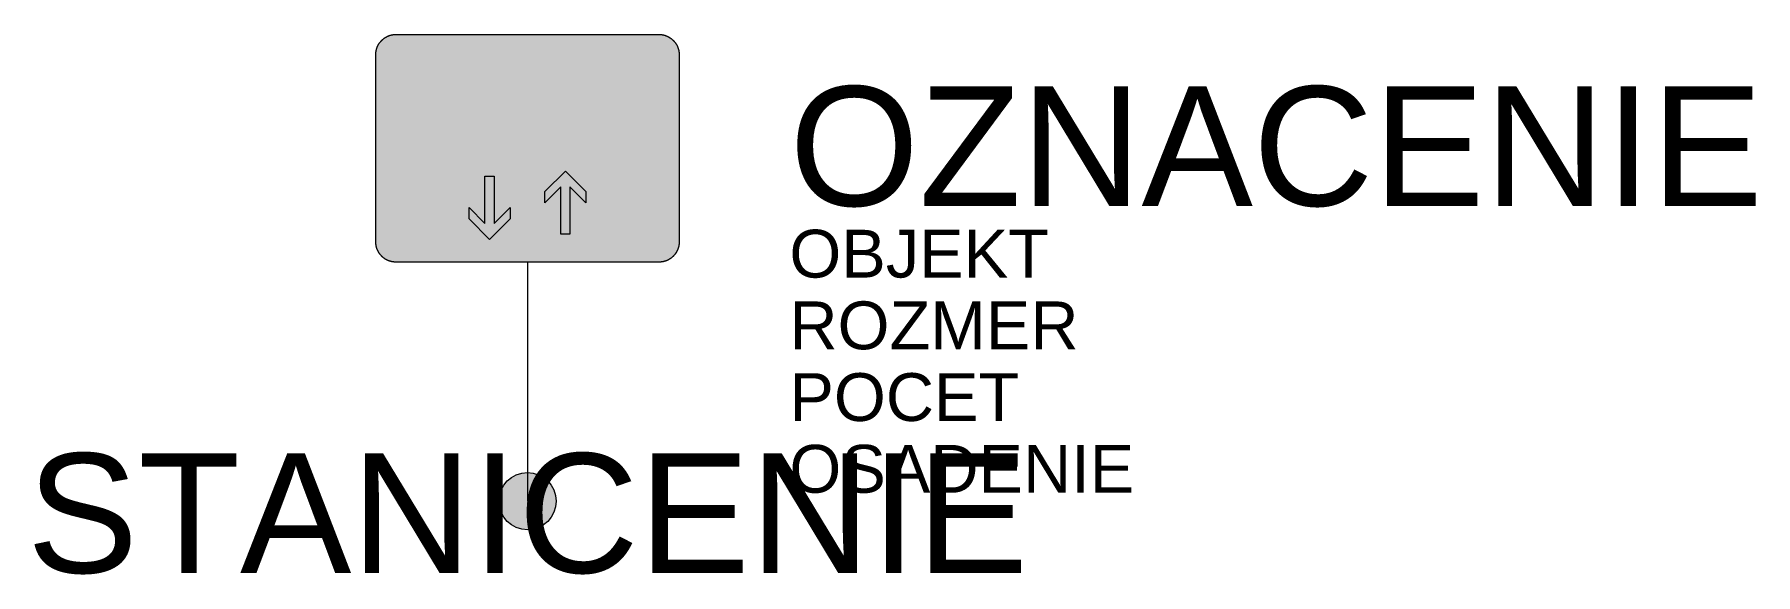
# Model space of a CAD drawing. Header units: metres. Extents: x -10.3 to 25.7, y -1.5 to 9.8.
import ezdxf
from ezdxf.enums import TextEntityAlignment as Align

# ---------------------------------------------------------------- set-up
doc = ezdxf.new("R2010")
doc.units = ezdxf.units.M
doc.layers.get('Defpoints').update_dxf_attribs({"color": 140, "lineweight": 5})
doc.styles.get("Standard").update_dxf_attribs({"font": 'arial.ttf'})

msp = doc.modelspace()

# ---------------------------------------------------------------- hatches: boundary and pattern name
at = {"true_color": 0xf1efea}
msp.add_hatch(color=7, dxfattribs=at).paths.add_polyline_path([(-2.752, 5), (-2.757, 5), (-2.762, 5), (-2.767, 5), (-2.773, 5), (-2.778, 5.001), (-2.783, 5.001), (-2.788, 5.002), (-2.793, 5.002), (-2.799, 5.003), (-2.804, 5.003), (-2.809, 5.004), (-2.814, 5.005), (-2.819, 5.005), (-2.824, 5.006), (-2.83, 5.007), (-2.835, 5.008), (-2.84, 5.009), (-2.845, 5.01), (-2.85, 5.012), (-2.855, 5.013), (-2.86, 5.014), (-2.865, 5.015), (-2.87, 5.017), (-2.875, 5.018), (-2.88, 5.02), (-2.885, 5.021), (-2.89, 5.023), (-2.894, 5.025), (-2.899, 5.027), (-2.904, 5.028), (-2.909, 5.03), (-2.914, 5.032), (-2.918, 5.034), (-2.923, 5.036), (-2.928, 5.038), (-2.933, 5.041), (-2.937, 5.043), (-2.942, 5.045), (-2.946, 5.047), (-2.951, 5.05), (-2.956, 5.052), (-2.96, 5.055), (-2.965, 5.057), (-2.969, 5.06), (-2.973, 5.063), (-2.978, 5.065), (-2.982, 5.068), (-2.987, 5.071), (-2.991, 5.074), (-2.995, 5.077), (-2.999, 5.08), (-3.004, 5.083), (-3.008, 5.086), (-3.012, 5.089), (-3.016, 5.093), (-3.02, 5.096), (-3.024, 5.099), (-3.028, 5.103), (-3.032, 5.106), (-3.036, 5.109), (-3.04, 5.113), (-3.044, 5.117), (-3.047, 5.12), (-3.051, 5.124), (-3.055, 5.128), (-3.058, 5.131), (-3.062, 5.135), (-3.065, 5.139), (-3.069, 5.143), (-3.072, 5.147), (-3.076, 5.151), (-3.079, 5.155), (-3.082, 5.159), (-3.086, 5.163), (-3.089, 5.167), (-3.092, 5.171), (-3.095, 5.176), (-3.098, 5.18), (-3.101, 5.184), (-3.104, 5.188), (-3.107, 5.193), (-3.109, 5.197), (-3.112, 5.201), (-3.115, 5.206), (-3.118, 5.21), (-3.12, 5.215), (-3.123, 5.219), (-3.125, 5.224), (-3.128, 5.229), (-3.13, 5.233), (-3.132, 5.238), (-3.134, 5.242), (-3.137, 5.247), (-3.139, 5.252), (-3.141, 5.256), (-3.143, 5.261), (-3.145, 5.266), (-3.147, 5.271), (-3.148, 5.276), (-3.15, 5.281), (-3.152, 5.285), (-3.154, 5.29), (-3.155, 5.295), (-3.157, 5.3), (-3.158, 5.305), (-3.16, 5.31), (-3.161, 5.315), (-3.162, 5.32), (-3.164, 5.325), (-3.165, 5.33), (-3.166, 5.335), (-3.167, 5.34), (-3.168, 5.345), (-3.169, 5.351), (-3.17, 5.356), (-3.17, 5.361), (-3.171, 5.366), (-3.172, 5.371), (-3.172, 5.376), (-3.173, 5.381), (-3.173, 5.387), (-3.174, 5.392), (-3.174, 5.397), (-3.174, 5.402), (-3.175, 5.408), (-3.175, 5.413), (-3.175, 5.418), (-3.175, 5.423), (-3.175, 9.339), (-3.175, 9.344), (-3.175, 9.35), (-3.175, 9.355), (-3.174, 9.36), (-3.174, 9.365), (-3.174, 9.371), (-3.173, 9.376), (-3.173, 9.381), (-3.172, 9.386), (-3.172, 9.391), (-3.171, 9.397), (-3.17, 9.402), (-3.17, 9.407), (-3.169, 9.412), (-3.168, 9.417), (-3.167, 9.422), (-3.166, 9.427), (-3.165, 9.432), (-3.164, 9.437), (-3.162, 9.442), (-3.161, 9.447), (-3.16, 9.452), (-3.158, 9.457), (-3.157, 9.462), (-3.155, 9.467), (-3.154, 9.472), (-3.152, 9.477), (-3.15, 9.482), (-3.148, 9.487), (-3.147, 9.492), (-3.145, 9.496), (-3.143, 9.501), (-3.141, 9.506), (-3.139, 9.511), (-3.137, 9.515), (-3.134, 9.52), (-3.132, 9.525), (-3.13, 9.529), (-3.128, 9.534), (-3.125, 9.538), (-3.123, 9.543), (-3.12, 9.548), (-3.118, 9.552), (-3.115, 9.556), (-3.112, 9.561), (-3.109, 9.565), (-3.107, 9.57), (-3.104, 9.574), (-3.101, 9.578), (-3.098, 9.583), (-3.095, 9.587), (-3.092, 9.591), (-3.089, 9.595), (-3.086, 9.599), (-3.082, 9.603), (-3.079, 9.607), (-3.076, 9.611), (-3.072, 9.615), (-3.069, 9.619), (-3.065, 9.623), (-3.062, 9.627), (-3.058, 9.631), (-3.055, 9.635), (-3.051, 9.638), (-3.047, 9.642), (-3.044, 9.646), (-3.04, 9.649), (-3.036, 9.653), (-3.032, 9.656), (-3.028, 9.66), (-3.024, 9.663), (-3.02, 9.667), (-3.016, 9.67), (-3.012, 9.673), (-3.008, 9.676), (-3.004, 9.679), (-2.999, 9.682), (-2.995, 9.685), (-2.991, 9.688), (-2.987, 9.691), (-2.982, 9.694), (-2.978, 9.697), (-2.973, 9.7), (-2.969, 9.702), (-2.965, 9.705), (-2.96, 9.708), (-2.956, 9.71), (-2.951, 9.713), (-2.946, 9.715), (-2.942, 9.717), (-2.937, 9.72), (-2.933, 9.722), (-2.928, 9.724), (-2.923, 9.726), (-2.918, 9.728), (-2.914, 9.73), (-2.909, 9.732), (-2.904, 9.734), (-2.899, 9.736), (-2.894, 9.738), (-2.89, 9.739), (-2.885, 9.741), (-2.88, 9.743), (-2.875, 9.744), (-2.87, 9.746), (-2.865, 9.747), (-2.86, 9.748), (-2.855, 9.75), (-2.85, 9.751), (-2.845, 9.752), (-2.84, 9.753), (-2.835, 9.754), (-2.83, 9.755), (-2.824, 9.756), (-2.819, 9.757), (-2.814, 9.758), (-2.809, 9.759), (-2.804, 9.759), (-2.799, 9.76), (-2.793, 9.76), (-2.788, 9.761), (-2.783, 9.761), (-2.778, 9.762), (-2.773, 9.762), (-2.767, 9.762), (-2.762, 9.762), (-2.757, 9.762), (-2.752, 9.762), (2.752, 9.762), (2.757, 9.762), (2.762, 9.762), (2.767, 9.762), (2.773, 9.762), (2.778, 9.762), (2.783, 9.761), (2.788, 9.761), (2.793, 9.76), (2.799, 9.76), (2.804, 9.759), (2.809, 9.759), (2.814, 9.758), (2.819, 9.757), (2.824, 9.756), (2.83, 9.755), (2.835, 9.754), (2.84, 9.753), (2.845, 9.752), (2.85, 9.751), (2.855, 9.75), (2.86, 9.748), (2.865, 9.747), (2.87, 9.746), (2.875, 9.744), (2.88, 9.743), (2.885, 9.741), (2.89, 9.739), (2.894, 9.738), (2.899, 9.736), (2.904, 9.734), (2.909, 9.732), (2.914, 9.73), (2.918, 9.728), (2.923, 9.726), (2.928, 9.724), (2.933, 9.722), (2.937, 9.72), (2.942, 9.717), (2.946, 9.715), (2.951, 9.713), (2.956, 9.71), (2.96, 9.708), (2.965, 9.705), (2.969, 9.702), (2.973, 9.7), (2.978, 9.697), (2.982, 9.694), (2.987, 9.691), (2.991, 9.688), (2.995, 9.685), (2.999, 9.682), (3.003, 9.679), (3.008, 9.676), (3.012, 9.673), (3.016, 9.67), (3.02, 9.667), (3.024, 9.663), (3.028, 9.66), (3.032, 9.656), (3.036, 9.653), (3.04, 9.649), (3.043, 9.646), (3.047, 9.642), (3.051, 9.638), (3.055, 9.635), (3.058, 9.631), (3.062, 9.627), (3.065, 9.623), (3.069, 9.619), (3.072, 9.615), (3.076, 9.611), (3.079, 9.607), (3.082, 9.603), (3.086, 9.599), (3.089, 9.595), (3.092, 9.591), (3.095, 9.587), (3.098, 9.583), (3.101, 9.578), (3.104, 9.574), (3.107, 9.57), (3.109, 9.565), (3.112, 9.561), (3.115, 9.556), (3.118, 9.552), (3.12, 9.548), (3.123, 9.543), (3.125, 9.538), (3.128, 9.534), (3.13, 9.529), (3.132, 9.525), (3.134, 9.52), (3.137, 9.515), (3.139, 9.511), (3.141, 9.506), (3.143, 9.501), (3.145, 9.496), (3.147, 9.492), (3.148, 9.487), (3.15, 9.482), (3.152, 9.477), (3.154, 9.472), (3.155, 9.467), (3.157, 9.462), (3.158, 9.457), (3.16, 9.452), (3.161, 9.447), (3.162, 9.442), (3.163, 9.437), (3.165, 9.432), (3.166, 9.427), (3.167, 9.422), (3.168, 9.417), (3.169, 9.412), (3.17, 9.407), (3.17, 9.402), (3.171, 9.397), (3.172, 9.391), (3.172, 9.386), (3.173, 9.381), (3.173, 9.376), (3.174, 9.371), (3.174, 9.365), (3.174, 9.36), (3.175, 9.355), (3.175, 9.35), (3.175, 9.344), (3.175, 9.339), (3.175, 5.423), (3.175, 5.418), (3.175, 5.413), (3.175, 5.408), (3.174, 5.402), (3.174, 5.397), (3.174, 5.392), (3.173, 5.387), (3.173, 5.381), (3.172, 5.376), (3.172, 5.371), (3.171, 5.366), (3.17, 5.361), (3.17, 5.356), (3.169, 5.351), (3.168, 5.345), (3.167, 5.34), (3.166, 5.335), (3.165, 5.33), (3.163, 5.325), (3.162, 5.32), (3.161, 5.315), (3.16, 5.31), (3.158, 5.305), (3.157, 5.3), (3.155, 5.295), (3.154, 5.29), (3.152, 5.285), (3.15, 5.281), (3.148, 5.276), (3.147, 5.271), (3.145, 5.266), (3.143, 5.261), (3.141, 5.256), (3.139, 5.252), (3.137, 5.247), (3.134, 5.242), (3.132, 5.238), (3.13, 5.233), (3.128, 5.229), (3.125, 5.224), (3.123, 5.219), (3.12, 5.215), (3.118, 5.21), (3.115, 5.206), (3.112, 5.201), (3.109, 5.197), (3.107, 5.193), (3.104, 5.188), (3.101, 5.184), (3.098, 5.18), (3.095, 5.176), (3.092, 5.171), (3.089, 5.167), (3.086, 5.163), (3.082, 5.159), (3.079, 5.155), (3.076, 5.151), (3.072, 5.147), (3.069, 5.143), (3.065, 5.139), (3.062, 5.135), (3.058, 5.131), (3.055, 5.128), (3.051, 5.124), (3.047, 5.12), (3.043, 5.117), (3.04, 5.113), (3.036, 5.109), (3.032, 5.106), (3.028, 5.103), (3.024, 5.099), (3.02, 5.096), (3.016, 5.093), (3.012, 5.089), (3.008, 5.086), (3.003, 5.083), (2.999, 5.08), (2.995, 5.077), (2.991, 5.074), (2.987, 5.071), (2.982, 5.068), (2.978, 5.065), (2.973, 5.063), (2.969, 5.06), (2.965, 5.057), (2.96, 5.055), (2.956, 5.052), (2.951, 5.05), (2.946, 5.047), (2.942, 5.045), (2.937, 5.043), (2.933, 5.041), (2.928, 5.038), (2.923, 5.036), (2.918, 5.034), (2.914, 5.032), (2.909, 5.03), (2.904, 5.028), (2.899, 5.027), (2.894, 5.025), (2.89, 5.023), (2.885, 5.021), (2.88, 5.02), (2.875, 5.018), (2.87, 5.017), (2.865, 5.015), (2.86, 5.014), (2.855, 5.013), (2.85, 5.012), (2.845, 5.01), (2.84, 5.009), (2.835, 5.008), (2.83, 5.007), (2.824, 5.006), (2.819, 5.005), (2.814, 5.005), (2.809, 5.004), (2.804, 5.003), (2.799, 5.003), (2.793, 5.002), (2.788, 5.002), (2.783, 5.001), (2.778, 5.001), (2.773, 5), (2.767, 5), (2.762, 5), (2.757, 5), (2.752, 5)])
at = {"true_color": 0x292829}
h = msp.add_hatch(color=250, dxfattribs=at)
h.paths.add_polyline_path([(-2.752, 5.106), (-2.76, 5.106), (-2.768, 5.106), (-2.776, 5.107), (-2.784, 5.107), (-2.792, 5.108), (-2.8, 5.109), (-2.808, 5.111), (-2.816, 5.112), (-2.823, 5.114), (-2.831, 5.116), (-2.839, 5.118), (-2.846, 5.12), (-2.854, 5.122), (-2.861, 5.125), (-2.868, 5.128), (-2.875, 5.131), (-2.882, 5.134), (-2.889, 5.137), (-2.896, 5.141), (-2.903, 5.144), (-2.91, 5.148), (-2.916, 5.152), (-2.923, 5.156), (-2.929, 5.16), (-2.935, 5.164), (-2.942, 5.169), (-2.948, 5.174), (-2.954, 5.178), (-2.959, 5.183), (-2.965, 5.188), (-2.971, 5.193), (-2.976, 5.199), (-2.981, 5.204), (-2.987, 5.21), (-2.992, 5.215), (-2.997, 5.221), (-3.001, 5.227), (-3.006, 5.233), (-3.011, 5.239), (-3.015, 5.246), (-3.019, 5.252), (-3.023, 5.259), (-3.027, 5.265), (-3.031, 5.272), (-3.034, 5.279), (-3.038, 5.286), (-3.041, 5.293), (-3.044, 5.3), (-3.047, 5.307), (-3.05, 5.314), (-3.053, 5.321), (-3.055, 5.329), (-3.057, 5.336), (-3.059, 5.344), (-3.061, 5.352), (-3.063, 5.359), (-3.064, 5.367), (-3.066, 5.375), (-3.067, 5.383), (-3.068, 5.391), (-3.068, 5.399), (-3.069, 5.407), (-3.069, 5.415), (-3.069, 5.423), (-3.069, 9.339), (-3.069, 9.347), (-3.069, 9.355), (-3.068, 9.364), (-3.068, 9.372), (-3.067, 9.38), (-3.066, 9.388), (-3.064, 9.395), (-3.063, 9.403), (-3.061, 9.411), (-3.059, 9.418), (-3.057, 9.426), (-3.055, 9.434), (-3.053, 9.441), (-3.05, 9.448), (-3.047, 9.456), (-3.044, 9.463), (-3.041, 9.47), (-3.038, 9.477), (-3.034, 9.484), (-3.031, 9.49), (-3.027, 9.497), (-3.023, 9.504), (-3.019, 9.51), (-3.015, 9.517), (-3.011, 9.523), (-3.006, 9.529), (-3.001, 9.535), (-2.997, 9.541), (-2.992, 9.547), (-2.987, 9.553), (-2.981, 9.558), (-2.976, 9.564), (-2.971, 9.569), (-2.965, 9.574), (-2.959, 9.579), (-2.954, 9.584), (-2.948, 9.589), (-2.942, 9.594), (-2.935, 9.598), (-2.929, 9.602), (-2.923, 9.607), (-2.916, 9.611), (-2.91, 9.615), (-2.903, 9.618), (-2.896, 9.622), (-2.889, 9.625), (-2.882, 9.629), (-2.875, 9.632), (-2.868, 9.635), (-2.861, 9.637), (-2.854, 9.64), (-2.846, 9.642), (-2.839, 9.645), (-2.831, 9.647), (-2.823, 9.649), (-2.816, 9.65), (-2.808, 9.652), (-2.8, 9.653), (-2.792, 9.654), (-2.784, 9.655), (-2.776, 9.656), (-2.768, 9.656), (-2.76, 9.657), (-2.752, 9.657), (2.752, 9.657), (2.76, 9.657), (2.768, 9.656), (2.776, 9.656), (2.784, 9.655), (2.792, 9.654), (2.8, 9.653), (2.808, 9.652), (2.816, 9.65), (2.823, 9.649), (2.831, 9.647), (2.839, 9.645), (2.846, 9.642), (2.853, 9.64), (2.861, 9.637), (2.868, 9.635), (2.875, 9.632), (2.882, 9.629), (2.889, 9.625), (2.896, 9.622), (2.903, 9.618), (2.91, 9.615), (2.916, 9.611), (2.923, 9.607), (2.929, 9.602), (2.935, 9.598), (2.942, 9.594), (2.948, 9.589), (2.954, 9.584), (2.959, 9.579), (2.965, 9.574), (2.971, 9.569), (2.976, 9.564), (2.981, 9.558), (2.987, 9.553), (2.992, 9.547), (2.997, 9.541), (3.001, 9.535), (3.006, 9.529), (3.011, 9.523), (3.015, 9.517), (3.019, 9.51), (3.023, 9.504), (3.027, 9.497), (3.031, 9.49), (3.034, 9.484), (3.038, 9.477), (3.041, 9.47), (3.044, 9.463), (3.047, 9.456), (3.05, 9.448), (3.052, 9.441), (3.055, 9.434), (3.057, 9.426), (3.059, 9.418), (3.061, 9.411), (3.063, 9.403), (3.064, 9.395), (3.066, 9.388), (3.067, 9.38), (3.068, 9.372), (3.068, 9.364), (3.069, 9.355), (3.069, 9.347), (3.069, 9.339), (3.069, 5.423), (3.069, 5.415), (3.069, 5.407), (3.068, 5.399), (3.068, 5.391), (3.067, 5.383), (3.066, 5.375), (3.064, 5.367), (3.063, 5.359), (3.061, 5.352), (3.059, 5.344), (3.057, 5.336), (3.055, 5.329), (3.052, 5.321), (3.05, 5.314), (3.047, 5.307), (3.044, 5.3), (3.041, 5.293), (3.038, 5.286), (3.034, 5.279), (3.031, 5.272), (3.027, 5.265), (3.023, 5.259), (3.019, 5.252), (3.015, 5.246), (3.011, 5.239), (3.006, 5.233), (3.001, 5.227), (2.997, 5.221), (2.992, 5.215), (2.987, 5.21), (2.981, 5.204), (2.976, 5.199), (2.971, 5.193), (2.965, 5.188), (2.959, 5.183), (2.954, 5.178), (2.948, 5.174), (2.942, 5.169), (2.935, 5.164), (2.929, 5.16), (2.923, 5.156), (2.916, 5.152), (2.91, 5.148), (2.903, 5.144), (2.896, 5.141), (2.889, 5.137), (2.882, 5.134), (2.875, 5.131), (2.868, 5.128), (2.861, 5.125), (2.853, 5.122), (2.846, 5.12), (2.839, 5.118), (2.831, 5.116), (2.823, 5.114), (2.816, 5.112), (2.808, 5.111), (2.8, 5.109), (2.792, 5.108), (2.784, 5.107), (2.776, 5.107), (2.768, 5.106), (2.76, 5.106), (2.752, 5.106)])
h.paths.add_polyline_path([(-2.752, 5.265), (-2.756, 5.265), (-2.76, 5.265), (-2.764, 5.265), (-2.768, 5.265), (-2.772, 5.266), (-2.776, 5.266), (-2.78, 5.267), (-2.784, 5.268), (-2.788, 5.269), (-2.791, 5.27), (-2.795, 5.271), (-2.799, 5.272), (-2.803, 5.273), (-2.806, 5.274), (-2.81, 5.276), (-2.813, 5.277), (-2.817, 5.279), (-2.82, 5.28), (-2.824, 5.282), (-2.827, 5.284), (-2.831, 5.286), (-2.834, 5.288), (-2.837, 5.29), (-2.84, 5.292), (-2.844, 5.294), (-2.847, 5.296), (-2.85, 5.298), (-2.853, 5.301), (-2.856, 5.303), (-2.858, 5.306), (-2.861, 5.308), (-2.864, 5.311), (-2.867, 5.314), (-2.869, 5.317), (-2.872, 5.319), (-2.874, 5.322), (-2.877, 5.325), (-2.879, 5.328), (-2.881, 5.331), (-2.883, 5.335), (-2.885, 5.338), (-2.887, 5.341), (-2.889, 5.344), (-2.891, 5.348), (-2.893, 5.351), (-2.895, 5.354), (-2.896, 5.358), (-2.898, 5.361), (-2.899, 5.365), (-2.901, 5.369), (-2.902, 5.372), (-2.903, 5.376), (-2.904, 5.38), (-2.905, 5.384), (-2.906, 5.387), (-2.907, 5.391), (-2.908, 5.395), (-2.909, 5.399), (-2.909, 5.403), (-2.91, 5.407), (-2.91, 5.411), (-2.91, 5.415), (-2.91, 5.419), (-2.91, 5.423), (-2.91, 9.339), (-2.91, 9.343), (-2.91, 9.347), (-2.91, 9.351), (-2.91, 9.355), (-2.909, 9.359), (-2.909, 9.363), (-2.908, 9.367), (-2.907, 9.371), (-2.906, 9.375), (-2.905, 9.379), (-2.904, 9.383), (-2.903, 9.386), (-2.902, 9.39), (-2.901, 9.394), (-2.899, 9.397), (-2.898, 9.401), (-2.896, 9.404), (-2.895, 9.408), (-2.893, 9.411), (-2.891, 9.415), (-2.889, 9.418), (-2.887, 9.421), (-2.885, 9.425), (-2.883, 9.428), (-2.881, 9.431), (-2.879, 9.434), (-2.877, 9.437), (-2.874, 9.44), (-2.872, 9.443), (-2.869, 9.446), (-2.867, 9.449), (-2.864, 9.451), (-2.861, 9.454), (-2.858, 9.457), (-2.856, 9.459), (-2.853, 9.462), (-2.85, 9.464), (-2.847, 9.466), (-2.844, 9.469), (-2.84, 9.471), (-2.837, 9.473), (-2.834, 9.475), (-2.831, 9.477), (-2.827, 9.479), (-2.824, 9.48), (-2.82, 9.482), (-2.817, 9.484), (-2.813, 9.485), (-2.81, 9.487), (-2.806, 9.488), (-2.803, 9.49), (-2.799, 9.491), (-2.795, 9.492), (-2.791, 9.493), (-2.788, 9.494), (-2.784, 9.495), (-2.78, 9.495), (-2.776, 9.496), (-2.772, 9.497), (-2.768, 9.497), (-2.764, 9.497), (-2.76, 9.498), (-2.756, 9.498), (-2.752, 9.498), (2.752, 9.498), (2.756, 9.498), (2.76, 9.498), (2.764, 9.497), (2.768, 9.497), (2.772, 9.497), (2.776, 9.496), (2.78, 9.495), (2.784, 9.495), (2.787, 9.494), (2.791, 9.493), (2.795, 9.492), (2.799, 9.491), (2.803, 9.49), (2.806, 9.488), (2.81, 9.487), (2.813, 9.485), (2.817, 9.484), (2.82, 9.482), (2.824, 9.48), (2.827, 9.479), (2.831, 9.477), (2.834, 9.475), (2.837, 9.473), (2.84, 9.471), (2.844, 9.469), (2.847, 9.466), (2.85, 9.464), (2.853, 9.462), (2.856, 9.459), (2.858, 9.457), (2.861, 9.454), (2.864, 9.451), (2.867, 9.449), (2.869, 9.446), (2.872, 9.443), (2.874, 9.44), (2.877, 9.437), (2.879, 9.434), (2.881, 9.431), (2.883, 9.428), (2.885, 9.425), (2.887, 9.421), (2.889, 9.418), (2.891, 9.415), (2.893, 9.411), (2.895, 9.408), (2.896, 9.404), (2.898, 9.401), (2.899, 9.397), (2.901, 9.394), (2.902, 9.39), (2.903, 9.386), (2.904, 9.383), (2.905, 9.379), (2.906, 9.375), (2.907, 9.371), (2.908, 9.367), (2.909, 9.363), (2.909, 9.359), (2.91, 9.355), (2.91, 9.351), (2.91, 9.347), (2.91, 9.343), (2.91, 9.339), (2.91, 5.423), (2.91, 5.419), (2.91, 5.415), (2.91, 5.411), (2.91, 5.407), (2.909, 5.403), (2.909, 5.399), (2.908, 5.395), (2.907, 5.391), (2.906, 5.387), (2.905, 5.384), (2.904, 5.38), (2.903, 5.376), (2.902, 5.372), (2.901, 5.369), (2.899, 5.365), (2.898, 5.361), (2.896, 5.358), (2.895, 5.354), (2.893, 5.351), (2.891, 5.348), (2.889, 5.344), (2.887, 5.341), (2.885, 5.338), (2.883, 5.335), (2.881, 5.331), (2.879, 5.328), (2.877, 5.325), (2.874, 5.322), (2.872, 5.319), (2.869, 5.317), (2.867, 5.314), (2.864, 5.311), (2.861, 5.308), (2.858, 5.306), (2.856, 5.303), (2.853, 5.301), (2.85, 5.298), (2.847, 5.296), (2.844, 5.294), (2.84, 5.292), (2.837, 5.29), (2.834, 5.288), (2.831, 5.286), (2.827, 5.284), (2.824, 5.282), (2.82, 5.28), (2.817, 5.279), (2.813, 5.277), (2.81, 5.276), (2.806, 5.274), (2.803, 5.273), (2.799, 5.272), (2.795, 5.271), (2.791, 5.27), (2.787, 5.269), (2.784, 5.268), (2.78, 5.267), (2.776, 5.266), (2.772, 5.266), (2.768, 5.265), (2.764, 5.265), (2.76, 5.265), (2.756, 5.265), (2.752, 5.265)], flags=16)
h = msp.add_hatch(color=250, dxfattribs=at)
h.paths.add_polyline_path([(-0.198, 9.233), (-0.416, 9.233), (-0.421, 9.233), (-0.427, 9.233), (-0.432, 9.233), (-0.437, 9.232), (-0.443, 9.232), (-0.448, 9.231), (-0.453, 9.231), (-0.459, 9.23), (-0.464, 9.229), (-0.469, 9.228), (-0.474, 9.227), (-0.479, 9.226), (-0.484, 9.224), (-0.49, 9.223), (-0.494, 9.221), (-0.499, 9.22), (-0.504, 9.218), (-0.509, 9.216), (-0.514, 9.214), (-0.519, 9.212), (-0.524, 9.21), (-0.528, 9.208), (-0.533, 9.206), (-0.538, 9.204), (-0.542, 9.201), (-0.547, 9.199), (-0.551, 9.196), (-0.556, 9.193), (-0.56, 9.191), (-0.564, 9.188), (-0.569, 9.185), (-0.573, 9.182), (-0.577, 9.179), (-0.581, 9.175), (-0.585, 9.172), (-0.589, 9.169), (-0.593, 9.165), (-0.597, 9.162), (-0.6, 9.158), (-0.604, 9.155), (-0.608, 9.151), (-0.611, 9.147), (-0.615, 9.143), (-0.618, 9.139), (-0.621, 9.135), (-0.625, 9.131), (-0.628, 9.127), (-0.631, 9.123), (-0.634, 9.119), (-0.637, 9.114), (-0.64, 9.11), (-0.643, 9.105), (-0.645, 9.101), (-0.648, 9.096), (-0.65, 9.091), (-0.653, 9.087), (-0.655, 9.082), (-0.657, 9.077), (-0.659, 9.072), (-0.661, 9.067), (-0.663, 9.062), (-0.665, 9.057), (-0.667, 9.052), (-0.669, 9.047), (-0.861, 8.426), (-0.863, 8.427), (-0.865, 8.427), (-0.867, 8.428), (-0.869, 8.428), (-0.871, 8.428), (-0.873, 8.429), (-0.875, 8.429), (-0.877, 8.429), (-0.879, 8.43), (-0.881, 8.43), (-0.883, 8.43), (-0.885, 8.431), (-0.887, 8.431), (-0.889, 8.431), (-0.891, 8.432), (-0.893, 8.432), (-0.895, 8.432), (-0.897, 8.433), (-0.899, 8.433), (-0.902, 8.433), (-0.904, 8.434), (-0.906, 8.434), (-0.908, 8.434), (-0.91, 8.434), (-0.912, 8.435), (-0.914, 8.435), (-0.916, 8.435), (-0.918, 8.435), (-0.92, 8.436), (-0.922, 8.436), (-0.924, 8.436), (-0.926, 8.436), (-0.928, 8.436), (-0.93, 8.437), (-0.932, 8.437), (-0.934, 8.437), (-0.936, 8.437), (-0.938, 8.437), (-0.941, 8.438), (-0.943, 8.438), (-0.945, 8.438), (-0.947, 8.438), (-0.949, 8.438), (-0.951, 8.438), (-0.953, 8.438), (-0.955, 8.439), (-0.957, 8.439), (-0.959, 8.439), (-0.961, 8.439), (-0.963, 8.439), (-0.965, 8.439), (-0.967, 8.439), (-0.969, 8.439), (-0.972, 8.439), (-0.974, 8.439), (-0.976, 8.439), (-0.978, 8.439), (-0.98, 8.439), (-0.982, 8.439), (-0.984, 8.44), (-0.986, 8.44), (-0.988, 8.44), (-0.99, 8.44), (-0.992, 8.44), (-1, 8.44), (-1.009, 8.439), (-1.017, 8.439), (-1.025, 8.439), (-1.033, 8.438), (-1.041, 8.438), (-1.049, 8.437), (-1.058, 8.436), (-1.066, 8.435), (-1.074, 8.434), (-1.082, 8.433), (-1.09, 8.432), (-1.098, 8.431), (-1.106, 8.43), (-1.114, 8.428), (-1.122, 8.427), (-1.13, 8.425), (-1.138, 8.423), (-1.146, 8.422), (-1.153, 8.42), (-1.161, 8.418), (-1.169, 8.415), (-1.177, 8.413), (-1.185, 8.411), (-1.192, 8.409), (-1.2, 8.406), (-1.208, 8.403), (-1.215, 8.401), (-1.223, 8.398), (-1.23, 8.395), (-1.238, 8.392), (-1.245, 8.389), (-1.253, 8.386), (-1.26, 8.383), (-1.268, 8.38), (-1.275, 8.376), (-1.282, 8.373), (-1.289, 8.369), (-1.297, 8.365), (-1.304, 8.362), (-1.311, 8.358), (-1.318, 8.354), (-1.325, 8.35), (-1.332, 8.346), (-1.339, 8.342), (-1.346, 8.337), (-1.352, 8.333), (-1.359, 8.328), (-1.366, 8.324), (-1.373, 8.319), (-1.379, 8.315), (-1.386, 8.31), (-1.392, 8.305), (-1.399, 8.3), (-1.405, 8.295), (-1.411, 8.29), (-1.418, 8.285), (-1.424, 8.279), (-1.43, 8.274), (-1.436, 8.268), (-1.442, 8.263), (-1.448, 8.257), (-1.454, 8.252), (-1.46, 8.246), (-1.466, 8.24), (-1.471, 8.234), (-1.477, 8.228), (-1.483, 8.222), (-1.488, 8.216), (-1.493, 8.21), (-1.499, 8.204), (-1.504, 8.197), (-1.509, 8.191), (-1.514, 8.185), (-1.519, 8.178), (-1.524, 8.172), (-1.529, 8.165), (-1.533, 8.158), (-1.538, 8.152), (-1.543, 8.145), (-1.547, 8.138), (-1.551, 8.131), (-1.556, 8.125), (-1.56, 8.118), (-1.564, 8.111), (-1.568, 8.104), (-1.572, 8.097), (-1.576, 8.09), (-1.579, 8.082), (-1.583, 8.075), (-1.587, 8.068), (-1.59, 8.061), (-1.594, 8.053), (-1.597, 8.046), (-1.6, 8.039), (-1.603, 8.031), (-1.606, 8.024), (-1.609, 8.016), (-1.612, 8.009), (-1.615, 8.001), (-1.618, 7.994), (-1.62, 7.986), (-1.623, 7.978), (-1.625, 7.97), (-1.627, 7.963), (-1.63, 7.955), (-1.632, 7.947), (-1.634, 7.939), (-1.636, 7.931), (-1.637, 7.924), (-1.639, 7.916), (-1.641, 7.908), (-1.642, 7.9), (-1.644, 7.892), (-1.645, 7.884), (-1.646, 7.876), (-1.648, 7.868), (-1.649, 7.86), (-1.65, 7.852), (-1.65, 7.843), (-1.651, 7.835), (-1.652, 7.827), (-1.652, 7.819), (-1.653, 7.811), (-1.653, 7.803), (-1.653, 7.794), (-1.654, 7.786), (-1.654, 7.778), (-1.654, 7.77), (-1.653, 7.762), (-1.653, 7.753), (-1.653, 7.745), (-1.652, 7.737), (-1.652, 7.729), (-1.651, 7.721), (-1.65, 7.713), (-1.65, 7.705), (-1.649, 7.696), (-1.648, 7.688), (-1.646, 7.68), (-1.645, 7.672), (-1.644, 7.664), (-1.642, 7.656), (-1.641, 7.648), (-1.639, 7.64), (-1.637, 7.633), (-1.636, 7.625), (-1.634, 7.617), (-1.632, 7.609), (-1.63, 7.601), (-1.627, 7.593), (-1.625, 7.586), (-1.623, 7.578), (-1.62, 7.57), (-1.618, 7.563), (-1.615, 7.555), (-1.612, 7.547), (-1.609, 7.54), (-1.606, 7.532), (-1.603, 7.525), (-1.6, 7.517), (-1.597, 7.51), (-1.594, 7.503), (-1.59, 7.495), (-1.587, 7.488), (-1.583, 7.481), (-1.579, 7.474), (-1.576, 7.467), (-1.572, 7.46), (-1.568, 7.452), (-1.564, 7.445), (-1.56, 7.438), (-1.556, 7.432), (-1.551, 7.425), (-1.547, 7.418), (-1.543, 7.411), (-1.538, 7.404), (-1.533, 7.398), (-1.529, 7.391), (-1.524, 7.385), (-1.519, 7.378), (-1.514, 7.372), (-1.509, 7.365), (-1.504, 7.359), (-1.499, 7.353), (-1.493, 7.346), (-1.488, 7.34), (-1.483, 7.334), (-1.477, 7.328), (-1.471, 7.322), (-1.466, 7.316), (-1.46, 7.31), (-1.454, 7.305), (-1.448, 7.299), (-1.442, 7.293), (-1.436, 7.288), (-1.43, 7.282), (-1.424, 7.277), (-1.418, 7.272), (-1.411, 7.266), (-1.405, 7.261), (-1.399, 7.256), (-1.392, 7.251), (-1.386, 7.246), (-1.379, 7.242), (-1.373, 7.237), (-1.366, 7.232), (-1.359, 7.228), (-1.352, 7.223), (-1.346, 7.219), (-1.339, 7.215), (-1.332, 7.21), (-1.325, 7.206), (-1.318, 7.202), (-1.311, 7.198), (-1.304, 7.195), (-1.297, 7.191), (-1.289, 7.187), (-1.282, 7.184), (-1.275, 7.18), (-1.268, 7.177), (-1.26, 7.173), (-1.253, 7.17), (-1.245, 7.167), (-1.238, 7.164), (-1.23, 7.161), (-1.223, 7.158), (-1.215, 7.155), (-1.208, 7.153), (-1.2, 7.15), (-1.192, 7.148), (-1.185, 7.145), (-1.177, 7.143), (-1.169, 7.141), (-1.161, 7.139), (-1.153, 7.137), (-1.146, 7.135), (-1.138, 7.133), (-1.13, 7.131), (-1.122, 7.129), (-1.114, 7.128), (-1.106, 7.127), (-1.098, 7.125), (-1.09, 7.124), (-1.082, 7.123), (-1.074, 7.122), (-1.066, 7.121), (-1.058, 7.12), (-1.049, 7.119), (-1.041, 7.118), (-1.033, 7.118), (-1.025, 7.117), (-1.017, 7.117), (-1.009, 7.117), (-1, 7.117), (-0.992, 7.117), (-0.984, 7.117), (-0.976, 7.117), (-0.968, 7.117), (-0.959, 7.117), (-0.951, 7.118), (-0.943, 7.118), (-0.935, 7.119), (-0.927, 7.12), (-0.919, 7.121), (-0.911, 7.122), (-0.903, 7.123), (-0.895, 7.124), (-0.887, 7.125), (-0.879, 7.127), (-0.871, 7.128), (-0.863, 7.129), (-0.855, 7.131), (-0.847, 7.133), (-0.839, 7.135), (-0.831, 7.137), (-0.823, 7.139), (-0.815, 7.141), (-0.808, 7.143), (-0.8, 7.145), (-0.792, 7.148), (-0.784, 7.15), (-0.777, 7.153), (-0.769, 7.155), (-0.762, 7.158), (-0.754, 7.161), (-0.747, 7.164), (-0.739, 7.167), (-0.732, 7.17), (-0.724, 7.173), (-0.717, 7.177), (-0.71, 7.18), (-0.702, 7.184), (-0.695, 7.187), (-0.688, 7.191), (-0.681, 7.195), (-0.674, 7.198), (-0.667, 7.202), (-0.66, 7.206), (-0.653, 7.21), (-0.646, 7.215), (-0.639, 7.219), (-0.632, 7.223), (-0.625, 7.228), (-0.619, 7.232), (-0.612, 7.237), (-0.605, 7.242), (-0.599, 7.246), (-0.592, 7.251), (-0.586, 7.256), (-0.579, 7.261), (-0.573, 7.266), (-0.567, 7.272), (-0.56, 7.277), (-0.554, 7.282), (-0.548, 7.288), (-0.542, 7.293), (-0.536, 7.299), (-0.53, 7.305), (-0.524, 7.31), (-0.519, 7.316), (-0.513, 7.322), (-0.507, 7.328), (-0.502, 7.334), (-0.496, 7.34), (-0.491, 7.346), (-0.486, 7.353), (-0.481, 7.359), (-0.475, 7.365), (-0.47, 7.372), (-0.465, 7.378), (-0.461, 7.385), (-0.456, 7.391), (-0.451, 7.398), (-0.446, 7.404), (-0.442, 7.411), (-0.437, 7.418), (-0.433, 7.425), (-0.429, 7.432), (-0.425, 7.438), (-0.42, 7.445), (-0.416, 7.452), (-0.412, 7.46), (-0.409, 7.467), (-0.405, 7.474), (-0.401, 7.481), (-0.398, 7.488), (-0.394, 7.495), (-0.391, 7.503), (-0.387, 7.51), (-0.384, 7.517), (-0.381, 7.525), (-0.378, 7.532), (-0.375, 7.54), (-0.372, 7.547), (-0.369, 7.555), (-0.367, 7.563), (-0.364, 7.57), (-0.362, 7.578), (-0.359, 7.586), (-0.357, 7.593), (-0.355, 7.601), (-0.353, 7.609), (-0.351, 7.617), (-0.349, 7.625), (-0.347, 7.633), (-0.345, 7.64), (-0.344, 7.648), (-0.342, 7.656), (-0.341, 7.664), (-0.339, 7.672), (-0.338, 7.68), (-0.337, 7.688), (-0.336, 7.696), (-0.335, 7.705), (-0.334, 7.713), (-0.333, 7.721), (-0.333, 7.729), (-0.332, 7.737), (-0.332, 7.745), (-0.331, 7.753), (-0.331, 7.762), (-0.331, 7.77), (-0.331, 7.778), (-0.331, 7.784), (-0.331, 7.79), (-0.331, 7.796), (-0.331, 7.802), (-0.331, 7.808), (-0.332, 7.815), (-0.332, 7.821), (-0.333, 7.827), (-0.333, 7.833), (-0.334, 7.839), (-0.334, 7.845), (-0.335, 7.851), (-0.335, 7.857), (-0.336, 7.863), (-0.337, 7.869), (-0.338, 7.875), (-0.339, 7.881), (-0.34, 7.887), (-0.341, 7.893), (-0.342, 7.899), (-0.343, 7.905), (-0.344, 7.91), (-0.345, 7.916), (-0.347, 7.922), (-0.348, 7.928), (-0.349, 7.934), (-0.351, 7.94), (-0.352, 7.946), (-0.354, 7.951), (-0.355, 7.957), (-0.357, 7.963), (-0.359, 7.969), (-0.361, 7.975), (-0.362, 7.98), (-0.364, 7.986), (-0.366, 7.992), (-0.368, 7.998), (-0.37, 8.003), (-0.372, 8.009), (-0.374, 8.014), (-0.377, 8.02), (-0.379, 8.026), (-0.381, 8.031), (-0.383, 8.037), (-0.386, 8.042), (-0.388, 8.048), (-0.391, 8.053), (-0.393, 8.059), (-0.396, 8.064), (-0.399, 8.07), (-0.401, 8.075), (-0.404, 8.081), (-0.407, 8.086), (-0.41, 8.091), (-0.413, 8.097), (-0.415, 8.102), (-0.418, 8.107), (-0.421, 8.113), (-0.425, 8.118), (-0.428, 8.123), (-0.431, 8.128), (-0.434, 8.133), (-0.437, 8.138), (-0.441, 8.143), (-0.444, 8.149), (-0.448, 8.154), (-0.451, 8.159), (-0.455, 8.164), (-0.458, 8.168), (-0.462, 8.173), (-0.465, 8.178), (-0.469, 8.183), (-0.473, 8.188), (-0.477, 8.192), (-0.48, 8.197), (-0.484, 8.202), (-0.488, 8.206), (-0.492, 8.211), (-0.496, 8.216), (-0.5, 8.22), (-0.504, 8.225), (-0.508, 8.229), (-0.512, 8.233), (-0.517, 8.238), (-0.521, 8.242), (-0.525, 8.246), (-0.529, 8.251), (-0.534, 8.255), (-0.538, 8.259), (-0.542, 8.263), (-0.547, 8.267), (-0.551, 8.271), (-0.556, 8.275), (-0.56, 8.279), (-0.565, 8.283), (-0.57, 8.287), (-0.574, 8.291), (-0.579, 8.295), (-0.584, 8.298), (-0.588, 8.302), (-0.593, 8.306), (-0.598, 8.309), (-0.603, 8.313), (-0.608, 8.316), (-0.613, 8.32), (-0.618, 8.323), (-0.623, 8.327), (-0.628, 8.33), (-0.633, 8.333), (-0.638, 8.337), (-0.643, 8.34), (-0.648, 8.343), (-0.653, 8.346), (-0.658, 8.349), (-0.664, 8.352), (-0.669, 8.355), (-0.674, 8.358), (-0.68, 8.361), (-0.685, 8.364), (-0.69, 8.367), (-0.696, 8.369), (-0.701, 8.372), (-0.707, 8.375), (-0.712, 8.377), (-0.718, 8.38), (-0.723, 8.382), (-0.729, 8.385), (-0.734, 8.387), (-0.662, 8.621), (-0.043, 7.704), (-0.042, 7.702), (-0.041, 7.701), (-0.04, 7.699), (-0.039, 7.697), (-0.037, 7.696), (-0.036, 7.694), (-0.035, 7.693), (-0.034, 7.691), (-0.032, 7.69), (-0.031, 7.688), (-0.029, 7.687), (-0.028, 7.685), (-0.027, 7.684), (-0.025, 7.682), (-0.024, 7.681), (-0.022, 7.68), (-0.021, 7.678), (-0.019, 7.677), (-0.018, 7.676), (-0.016, 7.674), (-0.014, 7.673), (-0.013, 7.672), (-0.011, 7.671), (-0.01, 7.67), (-0.008, 7.669), (-0.006, 7.667), (-0.005, 7.666), (-0.003, 7.665), (-0.001, 7.664), (0.001, 7.663), (0.002, 7.662), (0.004, 7.661), (0.006, 7.66), (0.008, 7.659), (0.009, 7.659), (0.011, 7.658), (0.013, 7.657), (0.015, 7.656), (0.017, 7.655), (0.019, 7.655), (0.02, 7.654), (0.022, 7.653), (0.024, 7.653), (0.026, 7.652), (0.028, 7.651), (0.03, 7.651), (0.032, 7.65), (0.034, 7.65), (0.036, 7.649), (0.038, 7.649), (0.04, 7.648), (0.042, 7.648), (0.044, 7.648), (0.046, 7.647), (0.048, 7.647), (0.05, 7.647), (0.052, 7.647), (0.054, 7.646), (0.056, 7.646), (0.058, 7.646), (0.06, 7.646), (0.062, 7.646), (0.064, 7.646), (0.066, 7.646), (0.344, 7.646), (0.346, 7.639), (0.347, 7.632), (0.349, 7.625), (0.35, 7.618), (0.352, 7.611), (0.354, 7.604), (0.356, 7.597), (0.358, 7.59), (0.36, 7.584), (0.362, 7.577), (0.364, 7.57), (0.367, 7.564), (0.369, 7.557), (0.371, 7.55), (0.374, 7.544), (0.376, 7.537), (0.379, 7.53), (0.382, 7.524), (0.384, 7.517), (0.387, 7.511), (0.39, 7.504), (0.393, 7.498), (0.396, 7.492), (0.399, 7.485), (0.402, 7.479), (0.405, 7.473), (0.409, 7.467), (0.412, 7.46), (0.415, 7.454), (0.419, 7.448), (0.423, 7.442), (0.426, 7.436), (0.43, 7.43), (0.433, 7.424), (0.437, 7.418), (0.441, 7.412), (0.445, 7.406), (0.449, 7.4), (0.453, 7.395), (0.457, 7.389), (0.461, 7.383), (0.466, 7.378), (0.47, 7.372), (0.474, 7.366), (0.479, 7.361), (0.483, 7.355), (0.488, 7.35), (0.492, 7.345), (0.497, 7.339), (0.502, 7.334), (0.507, 7.329), (0.511, 7.324), (0.516, 7.319), (0.521, 7.314), (0.526, 7.309), (0.531, 7.304), (0.536, 7.299), (0.542, 7.294), (0.547, 7.289), (0.552, 7.284), (0.557, 7.28), (0.563, 7.275), (0.568, 7.27), (0.574, 7.266), (0.579, 7.261), (0.585, 7.257), (0.591, 7.252), (0.596, 7.248), (0.602, 7.244), (0.608, 7.24), (0.614, 7.236), (0.62, 7.232), (0.625, 7.228), (0.631, 7.224), (0.637, 7.22), (0.643, 7.216), (0.649, 7.212), (0.655, 7.209), (0.661, 7.205), (0.668, 7.202), (0.674, 7.198), (0.68, 7.195), (0.686, 7.192), (0.693, 7.188), (0.699, 7.185), (0.705, 7.182), (0.711, 7.179), (0.718, 7.176), (0.724, 7.173), (0.731, 7.17), (0.737, 7.168), (0.744, 7.165), (0.75, 7.162), (0.757, 7.16), (0.764, 7.157), (0.77, 7.155), (0.777, 7.153), (0.783, 7.15), (0.79, 7.148), (0.797, 7.146), (0.804, 7.144), (0.81, 7.142), (0.817, 7.14), (0.824, 7.138), (0.831, 7.137), (0.838, 7.135), (0.845, 7.133), (0.851, 7.132), (0.858, 7.13), (0.865, 7.129), (0.872, 7.128), (0.879, 7.126), (0.886, 7.125), (0.893, 7.124), (0.9, 7.123), (0.907, 7.122), (0.914, 7.121), (0.921, 7.12), (0.928, 7.12), (0.935, 7.119), (0.942, 7.119), (0.949, 7.118), (0.957, 7.118), (0.964, 7.117), (0.971, 7.117), (0.978, 7.117), (0.985, 7.117), (0.992, 7.117), (1, 7.117), (1.009, 7.117), (1.017, 7.117), (1.025, 7.117), (1.033, 7.118), (1.041, 7.118), (1.049, 7.119), (1.058, 7.12), (1.066, 7.121), (1.074, 7.122), (1.082, 7.123), (1.09, 7.124), (1.098, 7.125), (1.106, 7.127), (1.114, 7.128), (1.122, 7.129), (1.13, 7.131), (1.138, 7.133), (1.146, 7.135), (1.153, 7.137), (1.161, 7.139), (1.169, 7.141), (1.177, 7.143), (1.185, 7.145), (1.192, 7.148), (1.2, 7.15), (1.208, 7.153), (1.215, 7.155), (1.223, 7.158), (1.23, 7.161), (1.238, 7.164), (1.245, 7.167), (1.253, 7.17), (1.26, 7.173), (1.268, 7.177), (1.275, 7.18), (1.282, 7.184), (1.289, 7.187), (1.297, 7.191), (1.304, 7.195), (1.311, 7.198), (1.318, 7.202), (1.325, 7.206), (1.332, 7.21), (1.339, 7.215), (1.346, 7.219), (1.352, 7.223), (1.359, 7.228), (1.366, 7.232), (1.373, 7.237), (1.379, 7.242), (1.386, 7.246), (1.392, 7.251), (1.399, 7.256), (1.405, 7.261), (1.411, 7.266), (1.418, 7.272), (1.424, 7.277), (1.43, 7.282), (1.436, 7.288), (1.442, 7.293), (1.448, 7.299), (1.454, 7.305), (1.46, 7.31), (1.466, 7.316), (1.471, 7.322), (1.477, 7.328), (1.483, 7.334), (1.488, 7.34), (1.493, 7.346), (1.499, 7.353), (1.504, 7.359), (1.509, 7.365), (1.514, 7.372), (1.519, 7.378), (1.524, 7.385), (1.529, 7.391), (1.533, 7.398), (1.538, 7.404), (1.543, 7.411), (1.547, 7.418), (1.551, 7.425), (1.556, 7.432), (1.56, 7.438), (1.564, 7.445), (1.568, 7.452), (1.572, 7.46), (1.576, 7.467), (1.579, 7.474), (1.583, 7.481), (1.587, 7.488), (1.59, 7.495), (1.594, 7.503), (1.597, 7.51), (1.6, 7.517), (1.603, 7.525), (1.606, 7.532), (1.609, 7.54), (1.612, 7.547), (1.615, 7.555), (1.618, 7.563), (1.62, 7.57), (1.623, 7.578), (1.625, 7.586), (1.627, 7.593), (1.63, 7.601), (1.632, 7.609), (1.634, 7.617), (1.636, 7.625), (1.637, 7.633), (1.639, 7.64), (1.641, 7.648), (1.642, 7.656), (1.644, 7.664), (1.645, 7.672), (1.646, 7.68), (1.648, 7.688), (1.649, 7.696), (1.649, 7.705), (1.65, 7.713), (1.651, 7.721), (1.652, 7.729), (1.652, 7.737), (1.653, 7.745), (1.653, 7.753), (1.653, 7.762), (1.654, 7.77), (1.654, 7.778), (1.654, 7.786), (1.653, 7.794), (1.653, 7.803), (1.653, 7.811), (1.652, 7.819), (1.652, 7.827), (1.651, 7.835), (1.65, 7.843), (1.649, 7.852), (1.649, 7.86), (1.648, 7.868), (1.646, 7.876), (1.645, 7.884), (1.644, 7.892), (1.642, 7.9), (1.641, 7.908), (1.639, 7.916), (1.637, 7.924), (1.636, 7.931), (1.634, 7.939), (1.632, 7.947), (1.63, 7.955), (1.627, 7.963), (1.625, 7.97), (1.623, 7.978), (1.62, 7.986), (1.618, 7.994), (1.615, 8.001), (1.612, 8.009), (1.609, 8.016), (1.606, 8.024), (1.603, 8.031), (1.6, 8.039), (1.597, 8.046), (1.594, 8.053), (1.59, 8.061), (1.587, 8.068), (1.583, 8.075), (1.579, 8.082), (1.576, 8.09), (1.572, 8.097), (1.568, 8.104), (1.564, 8.111), (1.56, 8.118), (1.556, 8.125), (1.551, 8.131), (1.547, 8.138), (1.543, 8.145), (1.538, 8.152), (1.533, 8.158), (1.529, 8.165), (1.524, 8.172), (1.519, 8.178), (1.514, 8.185), (1.509, 8.191), (1.504, 8.197), (1.499, 8.204), (1.493, 8.21), (1.488, 8.216), (1.483, 8.222), (1.477, 8.228), (1.471, 8.234), (1.466, 8.24), (1.46, 8.246), (1.454, 8.252), (1.448, 8.257), (1.442, 8.263), (1.436, 8.268), (1.43, 8.274), (1.424, 8.279), (1.418, 8.285), (1.411, 8.29), (1.405, 8.295), (1.399, 8.3), (1.392, 8.305), (1.386, 8.31), (1.379, 8.315), (1.373, 8.319), (1.366, 8.324), (1.359, 8.328), (1.352, 8.333), (1.346, 8.337), (1.339, 8.342), (1.332, 8.346), (1.325, 8.35), (1.318, 8.354), (1.311, 8.358), (1.304, 8.362), (1.297, 8.365), (1.289, 8.369), (1.282, 8.373), (1.275, 8.376), (1.268, 8.38), (1.26, 8.383), (1.253, 8.386), (1.245, 8.389), (1.238, 8.392), (1.23, 8.395), (1.223, 8.398), (1.215, 8.401), (1.208, 8.403), (1.2, 8.406), (1.192, 8.409), (1.185, 8.411), (1.177, 8.413), (1.169, 8.415), (1.161, 8.418), (1.153, 8.42), (1.146, 8.422), (1.138, 8.423), (1.13, 8.425), (1.122, 8.427), (1.114, 8.428), (1.106, 8.43), (1.098, 8.431), (1.09, 8.432), (1.082, 8.433), (1.074, 8.434), (1.066, 8.435), (1.058, 8.436), (1.049, 8.437), (1.041, 8.438), (1.033, 8.438), (1.025, 8.439), (1.017, 8.439), (1.009, 8.439), (1, 8.44), (0.992, 8.44), (0.989, 8.44), (0.986, 8.44), (0.982, 8.44), (0.979, 8.439), (0.976, 8.439), (0.973, 8.439), (0.969, 8.439), (0.966, 8.439), (0.963, 8.439), (0.96, 8.439), (0.956, 8.439), (0.953, 8.438), (0.95, 8.438), (0.947, 8.438), (0.943, 8.438), (0.94, 8.438), (0.937, 8.437), (0.934, 8.437), (0.93, 8.437), (0.927, 8.436), (0.924, 8.436), (0.921, 8.436), (0.917, 8.435), (0.914, 8.435), (0.911, 8.435), (0.908, 8.434), (0.904, 8.434), (0.901, 8.433), (0.898, 8.433), (0.895, 8.432), (0.892, 8.432), (0.888, 8.431), (0.885, 8.431), (0.882, 8.43), (0.879, 8.43), (0.876, 8.429), (0.872, 8.429), (0.869, 8.428), (0.866, 8.427), (0.863, 8.427), (0.86, 8.426), (0.856, 8.425), (0.853, 8.425), (0.85, 8.424), (0.847, 8.423), (0.844, 8.423), (0.841, 8.422), (0.837, 8.421), (0.834, 8.42), (0.831, 8.42), (0.828, 8.419), (0.825, 8.418), (0.822, 8.417), (0.818, 8.416), (0.815, 8.415), (0.812, 8.415), (0.809, 8.414), (0.806, 8.413), (0.803, 8.412), (0.8, 8.411), (0.797, 8.41), (0.793, 8.409), (0.79, 8.408), (0.787, 8.407), (0.595, 8.836), (0.645, 8.969), (0.794, 8.969), (0.794, 9.101), (0.232, 9.101), (0.231, 9.101), (0.23, 9.101), (0.229, 9.101), (0.228, 9.101), (0.227, 9.101), (0.226, 9.101), (0.226, 9.1), (0.225, 9.1), (0.224, 9.1), (0.223, 9.1), (0.222, 9.1), (0.222, 9.099), (0.221, 9.099), (0.22, 9.099), (0.219, 9.099), (0.219, 9.098), (0.218, 9.098), (0.217, 9.098), (0.216, 9.097), (0.216, 9.097), (0.215, 9.097), (0.214, 9.096), (0.214, 9.096), (0.213, 9.095), (0.212, 9.095), (0.212, 9.094), (0.211, 9.094), (0.21, 9.093), (0.21, 9.093), (0.209, 9.092), (0.209, 9.092), (0.208, 9.091), (0.208, 9.091), (0.207, 9.09), (0.206, 9.09), (0.206, 9.089), (0.206, 9.088), (0.205, 9.088), (0.205, 9.087), (0.204, 9.086), (0.204, 9.086), (0.203, 9.085), (0.203, 9.084), (0.202, 9.084), (0.202, 9.083), (0.202, 9.082), (0.201, 9.081), (0.201, 9.081), (0.201, 9.08), (0.2, 9.079), (0.2, 9.079), (0.2, 9.078), (0.2, 9.077), (0.199, 9.076), (0.199, 9.075), (0.199, 9.075), (0.199, 9.074), (0.199, 9.073), (0.199, 9.072), (0.199, 9.071), (0.198, 9.07), (0.198, 9.07), (0.198, 9.069), (0.198, 9.068), (0.198, 9.067), (0.198, 9.066), (0.198, 9.066), (0.198, 9.065), (0.199, 9.064), (0.199, 9.064), (0.199, 9.063), (0.199, 9.062), (0.199, 9.062), (0.199, 9.061), (0.199, 9.06), (0.199, 9.06), (0.2, 9.059), (0.2, 9.058), (0.2, 9.058), (0.2, 9.057), (0.201, 9.056), (0.201, 9.056), (0.201, 9.055), (0.201, 9.054), (0.202, 9.054), (0.202, 9.053), (0.202, 9.053), (0.203, 9.052), (0.203, 9.051), (0.203, 9.051), (0.204, 9.05), (0.204, 9.05), (0.204, 9.049), (0.205, 9.049), (0.205, 9.048), (0.206, 9.047), (0.206, 9.047), (0.206, 9.046), (0.207, 9.046), (0.207, 9.045), (0.208, 9.045), (0.208, 9.044), (0.209, 9.044), (0.209, 9.043), (0.21, 9.043), (0.21, 9.043), (0.211, 9.042), (0.211, 9.042), (0.212, 9.041), (0.212, 9.041), (0.213, 9.041), (0.214, 9.04), (0.214, 9.04), (0.215, 9.039), (0.215, 9.039), (0.216, 9.039), (0.217, 9.038), (0.217, 9.038), (0.218, 9.038), (0.218, 9.038), (0.219, 9.037), (0.22, 9.037), (0.22, 9.037), (0.221, 9.037), (0.222, 9.036), (0.222, 9.036), (0.223, 9.036), (0.224, 9.036), (0.504, 8.969), (0.454, 8.836), (-0.595, 8.836), (-0.542, 9.008), (-0.541, 9.01), (-0.541, 9.013), (-0.54, 9.016), (-0.539, 9.018), (-0.538, 9.02), (-0.537, 9.023), (-0.535, 9.025), (-0.534, 9.028), (-0.533, 9.03), (-0.532, 9.032), (-0.531, 9.035), (-0.529, 9.037), (-0.528, 9.039), (-0.526, 9.041), (-0.525, 9.044), (-0.523, 9.046), (-0.522, 9.048), (-0.52, 9.05), (-0.519, 9.052), (-0.517, 9.054), (-0.515, 9.056), (-0.514, 9.058), (-0.512, 9.06), (-0.51, 9.062), (-0.508, 9.063), (-0.506, 9.065), (-0.504, 9.067), (-0.502, 9.069), (-0.5, 9.07), (-0.499, 9.072), (-0.496, 9.074), (-0.494, 9.075), (-0.492, 9.077), (-0.49, 9.078), (-0.488, 9.08), (-0.486, 9.081), (-0.484, 9.082), (-0.481, 9.084), (-0.479, 9.085), (-0.477, 9.086), (-0.475, 9.087), (-0.472, 9.088), (-0.47, 9.089), (-0.467, 9.091), (-0.465, 9.092), (-0.463, 9.092), (-0.46, 9.093), (-0.458, 9.094), (-0.455, 9.095), (-0.453, 9.096), (-0.45, 9.097), (-0.448, 9.097), (-0.445, 9.098), (-0.442, 9.098), (-0.44, 9.099), (-0.437, 9.099), (-0.435, 9.1), (-0.432, 9.1), (-0.429, 9.1), (-0.427, 9.101), (-0.424, 9.101), (-0.421, 9.101), (-0.419, 9.101), (-0.416, 9.101), (-0.198, 9.101)])
h.paths.add_polyline_path([(-0.56, 8.704), (0.06, 7.785), (0.404, 8.704)], flags=16)
h.paths.add_polyline_path([(-0.9, 8.299), (-0.902, 8.299), (-0.903, 8.3), (-0.904, 8.3), (-0.906, 8.3), (-0.907, 8.3), (-0.909, 8.301), (-0.91, 8.301), (-0.912, 8.301), (-0.913, 8.301), (-0.914, 8.302), (-0.916, 8.302), (-0.917, 8.302), (-0.919, 8.302), (-0.92, 8.302), (-0.922, 8.303), (-0.923, 8.303), (-0.924, 8.303), (-0.926, 8.303), (-0.927, 8.303), (-0.929, 8.303), (-0.93, 8.304), (-0.932, 8.304), (-0.933, 8.304), (-0.934, 8.304), (-0.936, 8.304), (-0.937, 8.304), (-0.939, 8.305), (-0.94, 8.305), (-0.942, 8.305), (-0.943, 8.305), (-0.945, 8.305), (-0.946, 8.305), (-0.947, 8.305), (-0.949, 8.305), (-0.95, 8.306), (-0.952, 8.306), (-0.953, 8.306), (-0.955, 8.306), (-0.956, 8.306), (-0.958, 8.306), (-0.959, 8.306), (-0.96, 8.306), (-0.962, 8.306), (-0.963, 8.306), (-0.965, 8.307), (-0.966, 8.307), (-0.968, 8.307), (-0.969, 8.307), (-0.97, 8.307), (-0.972, 8.307), (-0.973, 8.307), (-0.975, 8.307), (-0.976, 8.307), (-0.978, 8.307), (-0.979, 8.307), (-0.981, 8.307), (-0.982, 8.307), (-0.984, 8.307), (-0.985, 8.307), (-0.986, 8.307), (-0.988, 8.307), (-0.989, 8.307), (-0.991, 8.307), (-0.992, 8.307), (-0.999, 8.307), (-1.005, 8.307), (-1.012, 8.307), (-1.018, 8.307), (-1.025, 8.306), (-1.032, 8.306), (-1.038, 8.305), (-1.044, 8.305), (-1.051, 8.304), (-1.057, 8.303), (-1.064, 8.302), (-1.07, 8.301), (-1.077, 8.3), (-1.083, 8.299), (-1.09, 8.298), (-1.096, 8.297), (-1.102, 8.296), (-1.109, 8.294), (-1.115, 8.293), (-1.121, 8.291), (-1.127, 8.29), (-1.134, 8.288), (-1.14, 8.286), (-1.146, 8.284), (-1.152, 8.282), (-1.158, 8.28), (-1.164, 8.278), (-1.171, 8.276), (-1.177, 8.274), (-1.183, 8.272), (-1.189, 8.269), (-1.195, 8.267), (-1.201, 8.264), (-1.207, 8.262), (-1.212, 8.259), (-1.218, 8.256), (-1.224, 8.254), (-1.23, 8.251), (-1.236, 8.248), (-1.241, 8.245), (-1.247, 8.242), (-1.253, 8.239), (-1.258, 8.235), (-1.264, 8.232), (-1.269, 8.229), (-1.275, 8.225), (-1.28, 8.222), (-1.286, 8.218), (-1.291, 8.215), (-1.296, 8.211), (-1.302, 8.207), (-1.307, 8.203), (-1.312, 8.199), (-1.317, 8.196), (-1.323, 8.191), (-1.328, 8.187), (-1.333, 8.183), (-1.338, 8.179), (-1.342, 8.175), (-1.347, 8.17), (-1.352, 8.166), (-1.357, 8.161), (-1.362, 8.157), (-1.366, 8.152), (-1.371, 8.148), (-1.376, 8.143), (-1.38, 8.138), (-1.384, 8.133), (-1.389, 8.128), (-1.393, 8.123), (-1.397, 8.118), (-1.402, 8.113), (-1.406, 8.108), (-1.41, 8.103), (-1.414, 8.098), (-1.418, 8.093), (-1.421, 8.088), (-1.425, 8.082), (-1.429, 8.077), (-1.432, 8.072), (-1.436, 8.066), (-1.439, 8.061), (-1.443, 8.055), (-1.446, 8.05), (-1.45, 8.044), (-1.453, 8.039), (-1.456, 8.033), (-1.459, 8.027), (-1.462, 8.022), (-1.465, 8.016), (-1.468, 8.01), (-1.471, 8.004), (-1.473, 7.998), (-1.476, 7.992), (-1.479, 7.987), (-1.481, 7.981), (-1.484, 7.975), (-1.486, 7.969), (-1.488, 7.963), (-1.49, 7.956), (-1.493, 7.95), (-1.495, 7.944), (-1.497, 7.938), (-1.498, 7.932), (-1.5, 7.926), (-1.502, 7.92), (-1.504, 7.913), (-1.505, 7.907), (-1.507, 7.901), (-1.508, 7.894), (-1.51, 7.888), (-1.511, 7.882), (-1.512, 7.875), (-1.513, 7.869), (-1.515, 7.863), (-1.516, 7.856), (-1.517, 7.85), (-1.517, 7.843), (-1.518, 7.837), (-1.519, 7.83), (-1.519, 7.824), (-1.52, 7.817), (-1.52, 7.811), (-1.521, 7.804), (-1.521, 7.798), (-1.521, 7.791), (-1.521, 7.785), (-1.521, 7.778), (-1.521, 7.772), (-1.521, 7.765), (-1.521, 7.758), (-1.521, 7.752), (-1.52, 7.745), (-1.52, 7.739), (-1.519, 7.732), (-1.519, 7.726), (-1.518, 7.719), (-1.517, 7.713), (-1.517, 7.706), (-1.516, 7.7), (-1.515, 7.694), (-1.513, 7.687), (-1.512, 7.681), (-1.511, 7.674), (-1.51, 7.668), (-1.508, 7.662), (-1.507, 7.655), (-1.505, 7.649), (-1.504, 7.643), (-1.502, 7.637), (-1.5, 7.63), (-1.498, 7.624), (-1.497, 7.618), (-1.495, 7.612), (-1.493, 7.606), (-1.49, 7.6), (-1.488, 7.594), (-1.486, 7.588), (-1.484, 7.582), (-1.481, 7.576), (-1.479, 7.57), (-1.476, 7.564), (-1.473, 7.558), (-1.471, 7.552), (-1.468, 7.546), (-1.465, 7.54), (-1.462, 7.535), (-1.459, 7.529), (-1.456, 7.523), (-1.453, 7.518), (-1.45, 7.512), (-1.446, 7.506), (-1.443, 7.501), (-1.439, 7.495), (-1.436, 7.49), (-1.432, 7.484), (-1.429, 7.479), (-1.425, 7.474), (-1.421, 7.468), (-1.418, 7.463), (-1.414, 7.458), (-1.41, 7.453), (-1.406, 7.448), (-1.402, 7.443), (-1.397, 7.438), (-1.393, 7.433), (-1.389, 7.428), (-1.384, 7.423), (-1.38, 7.418), (-1.376, 7.413), (-1.371, 7.409), (-1.366, 7.404), (-1.362, 7.399), (-1.357, 7.395), (-1.352, 7.39), (-1.347, 7.386), (-1.342, 7.381), (-1.338, 7.377), (-1.333, 7.373), (-1.328, 7.369), (-1.323, 7.365), (-1.317, 7.361), (-1.312, 7.357), (-1.307, 7.353), (-1.302, 7.349), (-1.296, 7.345), (-1.291, 7.341), (-1.286, 7.338), (-1.28, 7.334), (-1.275, 7.331), (-1.269, 7.327), (-1.264, 7.324), (-1.258, 7.321), (-1.253, 7.317), (-1.247, 7.314), (-1.241, 7.311), (-1.236, 7.308), (-1.23, 7.305), (-1.224, 7.302), (-1.218, 7.3), (-1.212, 7.297), (-1.207, 7.294), (-1.201, 7.292), (-1.195, 7.289), (-1.189, 7.287), (-1.183, 7.284), (-1.177, 7.282), (-1.171, 7.28), (-1.164, 7.278), (-1.158, 7.276), (-1.152, 7.274), (-1.146, 7.272), (-1.14, 7.27), (-1.134, 7.268), (-1.127, 7.266), (-1.121, 7.265), (-1.115, 7.263), (-1.109, 7.262), (-1.102, 7.26), (-1.096, 7.259), (-1.09, 7.258), (-1.083, 7.257), (-1.077, 7.256), (-1.07, 7.255), (-1.064, 7.254), (-1.057, 7.253), (-1.051, 7.252), (-1.044, 7.251), (-1.038, 7.251), (-1.032, 7.25), (-1.025, 7.25), (-1.018, 7.25), (-1.012, 7.249), (-1.005, 7.249), (-0.999, 7.249), (-0.992, 7.249), (-0.986, 7.249), (-0.979, 7.249), (-0.973, 7.249), (-0.966, 7.25), (-0.959, 7.25), (-0.953, 7.25), (-0.946, 7.251), (-0.94, 7.251), (-0.933, 7.252), (-0.927, 7.253), (-0.92, 7.254), (-0.914, 7.255), (-0.908, 7.256), (-0.901, 7.257), (-0.895, 7.258), (-0.888, 7.259), (-0.882, 7.26), (-0.876, 7.262), (-0.87, 7.263), (-0.863, 7.265), (-0.857, 7.266), (-0.851, 7.268), (-0.845, 7.27), (-0.838, 7.272), (-0.832, 7.274), (-0.826, 7.276), (-0.82, 7.278), (-0.814, 7.28), (-0.808, 7.282), (-0.802, 7.284), (-0.796, 7.287), (-0.79, 7.289), (-0.784, 7.292), (-0.778, 7.294), (-0.772, 7.297), (-0.766, 7.3), (-0.76, 7.302), (-0.754, 7.305), (-0.749, 7.308), (-0.743, 7.311), (-0.737, 7.314), (-0.732, 7.317), (-0.726, 7.321), (-0.72, 7.324), (-0.715, 7.327), (-0.71, 7.331), (-0.704, 7.334), (-0.699, 7.338), (-0.693, 7.341), (-0.688, 7.345), (-0.683, 7.349), (-0.677, 7.353), (-0.672, 7.357), (-0.667, 7.361), (-0.662, 7.365), (-0.657, 7.369), (-0.652, 7.373), (-0.647, 7.377), (-0.642, 7.381), (-0.637, 7.386), (-0.632, 7.39), (-0.627, 7.395), (-0.623, 7.399), (-0.618, 7.404), (-0.613, 7.409), (-0.609, 7.413), (-0.604, 7.418), (-0.6, 7.423), (-0.596, 7.428), (-0.591, 7.433), (-0.587, 7.438), (-0.583, 7.443), (-0.579, 7.448), (-0.575, 7.453), (-0.571, 7.458), (-0.567, 7.463), (-0.563, 7.468), (-0.559, 7.474), (-0.556, 7.479), (-0.552, 7.484), (-0.548, 7.49), (-0.545, 7.495), (-0.541, 7.501), (-0.538, 7.506), (-0.535, 7.512), (-0.532, 7.518), (-0.528, 7.523), (-0.525, 7.529), (-0.522, 7.535), (-0.519, 7.54), (-0.517, 7.546), (-0.514, 7.552), (-0.511, 7.558), (-0.508, 7.564), (-0.506, 7.57), (-0.503, 7.576), (-0.501, 7.582), (-0.499, 7.588), (-0.496, 7.594), (-0.494, 7.6), (-0.492, 7.606), (-0.49, 7.612), (-0.488, 7.618), (-0.486, 7.624), (-0.484, 7.63), (-0.482, 7.637), (-0.481, 7.643), (-0.479, 7.649), (-0.477, 7.655), (-0.476, 7.662), (-0.475, 7.668), (-0.473, 7.674), (-0.472, 7.681), (-0.471, 7.687), (-0.47, 7.694), (-0.469, 7.7), (-0.468, 7.706), (-0.467, 7.713), (-0.466, 7.719), (-0.466, 7.726), (-0.465, 7.732), (-0.465, 7.739), (-0.464, 7.745), (-0.464, 7.752), (-0.463, 7.758), (-0.463, 7.765), (-0.463, 7.772), (-0.463, 7.778), (-0.463, 7.783), (-0.463, 7.788), (-0.463, 7.792), (-0.463, 7.797), (-0.464, 7.802), (-0.464, 7.807), (-0.464, 7.811), (-0.464, 7.816), (-0.465, 7.821), (-0.465, 7.826), (-0.466, 7.83), (-0.466, 7.835), (-0.467, 7.84), (-0.467, 7.844), (-0.468, 7.849), (-0.468, 7.854), (-0.469, 7.858), (-0.47, 7.863), (-0.471, 7.868), (-0.472, 7.872), (-0.472, 7.877), (-0.473, 7.882), (-0.474, 7.886), (-0.475, 7.891), (-0.476, 7.896), (-0.477, 7.9), (-0.478, 7.905), (-0.48, 7.909), (-0.481, 7.914), (-0.482, 7.918), (-0.483, 7.923), (-0.485, 7.928), (-0.486, 7.932), (-0.487, 7.937), (-0.489, 7.941), (-0.49, 7.946), (-0.492, 7.95), (-0.493, 7.955), (-0.495, 7.959), (-0.497, 7.963), (-0.498, 7.968), (-0.5, 7.972), (-0.502, 7.977), (-0.503, 7.981), (-0.505, 7.985), (-0.507, 7.99), (-0.509, 7.994), (-0.511, 7.998), (-0.513, 8.003), (-0.515, 8.007), (-0.517, 8.011), (-0.519, 8.015), (-0.521, 8.019), (-0.523, 8.024), (-0.526, 8.028), (-0.528, 8.032), (-0.53, 8.036), (-0.533, 8.04), (-0.535, 8.044), (-0.537, 8.049), (-0.54, 8.053), (-0.542, 8.057), (-0.545, 8.061), (-0.547, 8.065), (-0.55, 8.069), (-0.553, 8.073), (-0.555, 8.077), (-0.558, 8.081), (-0.561, 8.084), (-0.564, 8.088), (-0.566, 8.092), (-0.569, 8.096), (-0.572, 8.1), (-0.575, 8.104), (-0.578, 8.107), (-0.581, 8.111), (-0.584, 8.115), (-0.587, 8.118), (-0.59, 8.122), (-0.593, 8.125), (-0.596, 8.129), (-0.599, 8.133), (-0.602, 8.136), (-0.606, 8.14), (-0.609, 8.143), (-0.612, 8.146), (-0.615, 8.15), (-0.619, 8.153), (-0.622, 8.156), (-0.626, 8.16), (-0.629, 8.163), (-0.632, 8.166), (-0.636, 8.169), (-0.639, 8.173), (-0.643, 8.176), (-0.646, 8.179), (-0.65, 8.182), (-0.654, 8.185), (-0.657, 8.188), (-0.661, 8.191), (-0.665, 8.194), (-0.668, 8.197), (-0.672, 8.199), (-0.676, 8.202), (-0.68, 8.205), (-0.684, 8.208), (-0.687, 8.211), (-0.691, 8.213), (-0.695, 8.216), (-0.699, 8.219), (-0.703, 8.221), (-0.707, 8.224), (-0.711, 8.226), (-0.715, 8.229), (-0.719, 8.231), (-0.723, 8.234), (-0.727, 8.236), (-0.731, 8.238), (-0.736, 8.241), (-0.74, 8.243), (-0.744, 8.245), (-0.748, 8.248), (-0.752, 8.25), (-0.757, 8.252), (-0.761, 8.254), (-0.765, 8.256), (-0.769, 8.258), (-0.774, 8.26), (-0.929, 7.759), (-0.929, 7.757), (-0.93, 7.756), (-0.93, 7.755), (-0.931, 7.753), (-0.931, 7.752), (-0.932, 7.751), (-0.932, 7.75), (-0.933, 7.749), (-0.934, 7.747), (-0.934, 7.746), (-0.935, 7.745), (-0.936, 7.744), (-0.936, 7.743), (-0.937, 7.742), (-0.938, 7.741), (-0.938, 7.74), (-0.939, 7.738), (-0.94, 7.737), (-0.941, 7.736), (-0.942, 7.735), (-0.942, 7.734), (-0.943, 7.733), (-0.944, 7.733), (-0.945, 7.732), (-0.946, 7.731), (-0.947, 7.73), (-0.948, 7.729), (-0.949, 7.728), (-0.95, 7.727), (-0.951, 7.726), (-0.952, 7.726), (-0.953, 7.725), (-0.954, 7.724), (-0.955, 7.723), (-0.956, 7.723), (-0.957, 7.722), (-0.958, 7.721), (-0.959, 7.721), (-0.961, 7.72), (-0.962, 7.719), (-0.963, 7.719), (-0.964, 7.718), (-0.965, 7.718), (-0.966, 7.717), (-0.968, 7.717), (-0.969, 7.716), (-0.97, 7.716), (-0.971, 7.715), (-0.973, 7.715), (-0.974, 7.715), (-0.975, 7.714), (-0.976, 7.714), (-0.978, 7.714), (-0.979, 7.713), (-0.98, 7.713), (-0.982, 7.713), (-0.983, 7.713), (-0.984, 7.712), (-0.985, 7.712), (-0.987, 7.712), (-0.988, 7.712), (-0.99, 7.712), (-0.991, 7.712), (-0.992, 7.712), (-0.994, 7.712), (-0.996, 7.712), (-0.997, 7.712), (-0.999, 7.712), (-1.001, 7.712), (-1.002, 7.713), (-1.004, 7.713), (-1.006, 7.713), (-1.007, 7.714), (-1.009, 7.714), (-1.01, 7.714), (-1.012, 7.715), (-1.013, 7.715), (-1.015, 7.716), (-1.016, 7.717), (-1.018, 7.717), (-1.019, 7.718), (-1.021, 7.718), (-1.022, 7.719), (-1.024, 7.72), (-1.025, 7.721), (-1.026, 7.721), (-1.028, 7.722), (-1.029, 7.723), (-1.03, 7.724), (-1.032, 7.725), (-1.033, 7.726), (-1.034, 7.727), (-1.035, 7.728), (-1.037, 7.729), (-1.038, 7.73), (-1.039, 7.731), (-1.04, 7.732), (-1.041, 7.734), (-1.042, 7.735), (-1.043, 7.736), (-1.044, 7.737), (-1.045, 7.738), (-1.046, 7.74), (-1.047, 7.741), (-1.048, 7.742), (-1.049, 7.744), (-1.05, 7.745), (-1.05, 7.747), (-1.051, 7.748), (-1.052, 7.749), (-1.052, 7.751), (-1.053, 7.752), (-1.054, 7.754), (-1.054, 7.755), (-1.055, 7.757), (-1.055, 7.758), (-1.056, 7.76), (-1.056, 7.762), (-1.057, 7.763), (-1.057, 7.765), (-1.057, 7.766), (-1.058, 7.768), (-1.058, 7.77), (-1.058, 7.771), (-1.058, 7.773), (-1.058, 7.775), (-1.058, 7.776), (-1.058, 7.778), (-1.058, 7.778), (-1.058, 7.779), (-1.058, 7.779), (-1.058, 7.779), (-1.058, 7.78), (-1.058, 7.78), (-1.058, 7.78), (-1.058, 7.781), (-1.058, 7.781), (-1.058, 7.781), (-1.058, 7.782), (-1.058, 7.782), (-1.058, 7.782), (-1.058, 7.782), (-1.058, 7.783), (-1.058, 7.783), (-1.058, 7.783), (-1.058, 7.784), (-1.058, 7.784), (-1.058, 7.784), (-1.058, 7.785), (-1.058, 7.785), (-1.058, 7.785), (-1.058, 7.785), (-1.058, 7.786), (-1.058, 7.786), (-1.058, 7.786), (-1.058, 7.787), (-1.058, 7.787), (-1.058, 7.787), (-1.058, 7.788), (-1.058, 7.788), (-1.058, 7.788), (-1.058, 7.789), (-1.057, 7.789), (-1.057, 7.789), (-1.057, 7.79), (-1.057, 7.79), (-1.057, 7.79), (-1.057, 7.79), (-1.057, 7.791), (-1.057, 7.791), (-1.057, 7.791), (-1.057, 7.792), (-1.057, 7.792), (-1.057, 7.792), (-1.057, 7.793), (-1.057, 7.793), (-1.057, 7.793), (-1.057, 7.793), (-1.056, 7.794), (-1.056, 7.794), (-1.056, 7.794), (-1.056, 7.795), (-1.056, 7.795), (-1.056, 7.795), (-1.056, 7.796), (-1.056, 7.796), (-1.056, 7.796), (-1.056, 7.796), (-1.056, 7.797), (-1.056, 7.797), (-1.055, 7.797), (-1.055, 7.798)], flags=16)
edge = h.paths.add_edge_path(flags=16)
edge.add_line((0.463, 7.778), (0.923, 7.778))
edge.add_line((0.923, 7.778), (0.72, 8.232))
edge.add_line((0.72, 8.232), (0.713, 8.228))
edge.add_line((0.713, 8.228), (0.706, 8.223))
edge.add_line((0.706, 8.223), (0.698, 8.218))
edge.add_line((0.698, 8.218), (0.691, 8.213))
edge.add_line((0.691, 8.213), (0.684, 8.208))
edge.add_line((0.684, 8.208), (0.677, 8.203))
edge.add_line((0.677, 8.203), (0.67, 8.198))
edge.add_line((0.67, 8.198), (0.663, 8.193))
edge.add_line((0.663, 8.193), (0.657, 8.187))
edge.add_line((0.657, 8.187), (0.65, 8.182))
edge.add_line((0.65, 8.182), (0.644, 8.176))
edge.add_line((0.644, 8.176), (0.637, 8.171))
edge.add_line((0.637, 8.171), (0.631, 8.165))
edge.add_line((0.631, 8.165), (0.625, 8.159))
edge.add_line((0.625, 8.159), (0.619, 8.153))
edge.add_line((0.619, 8.153), (0.613, 8.147))
edge.add_line((0.613, 8.147), (0.607, 8.141))
edge.add_line((0.607, 8.141), (0.601, 8.135))
edge.add_line((0.601, 8.135), (0.595, 8.128))
edge.add_line((0.596, 8.128), (0.59, 8.122))
edge.add_line((0.59, 8.122), (0.585, 8.115))
edge.add_line((0.585, 8.115), (0.579, 8.109))
edge.add_line((0.579, 8.109), (0.574, 8.102))
edge.add_line((0.574, 8.102), (0.569, 8.096))
edge.add_line((0.569, 8.096), (0.564, 8.089))
edge.add_line((0.564, 8.089), (0.559, 8.082))
edge.add_line((0.559, 8.082), (0.554, 8.075))
edge.add_line((0.554, 8.075), (0.549, 8.068))
edge.add_line((0.549, 8.068), (0.545, 8.061))
edge.add_line((0.545, 8.061), (0.54, 8.054))
edge.add_line((0.54, 8.054), (0.536, 8.046))
edge.add_line((0.536, 8.046), (0.532, 8.039))
edge.add_line((0.532, 8.039), (0.528, 8.032))
edge.add_line((0.528, 8.032), (0.524, 8.024))
edge.add_line((0.524, 8.024), (0.52, 8.017))
edge.add_line((0.52, 8.017), (0.516, 8.009))
edge.add_line((0.516, 8.009), (0.513, 8.002))
edge.add_line((0.513, 8.002), (0.509, 7.994))
edge.add_line((0.509, 7.994), (0.506, 7.986))
edge.add_line((0.506, 7.986), (0.502, 7.978))
edge.add_line((0.502, 7.978), (0.499, 7.97))
edge.add_line((0.499, 7.97), (0.496, 7.963))
edge.add_line((0.496, 7.963), (0.493, 7.955))
edge.add_line((0.493, 7.955), (0.491, 7.947))
edge.add_line((0.491, 7.947), (0.488, 7.938))
edge.add_line((0.488, 7.938), (0.485, 7.93))
edge.add_line((0.485, 7.93), (0.483, 7.922))
edge.add_line((0.483, 7.922), (0.481, 7.914))
edge.add_line((0.481, 7.914), (0.479, 7.906))
edge.add_line((0.479, 7.906), (0.477, 7.898))
edge.add_line((0.477, 7.898), (0.475, 7.889))
edge.add_line((0.475, 7.889), (0.473, 7.881))
edge.add_line((0.473, 7.881), (0.471, 7.873))
edge.add_line((0.471, 7.873), (0.47, 7.864))
edge.add_line((0.47, 7.864), (0.469, 7.856))
edge.add_line((0.469, 7.856), (0.467, 7.847))
edge.add_line((0.467, 7.847), (0.466, 7.839))
edge.add_line((0.466, 7.839), (0.466, 7.83))
edge.add_line((0.466, 7.83), (0.465, 7.821))
edge.add_line((0.465, 7.821), (0.464, 7.813))
edge.add_line((0.464, 7.813), (0.464, 7.804))
edge.add_line((0.464, 7.804), (0.463, 7.795))
edge.add_line((0.463, 7.795), (0.463, 7.787))
edge.add_line((0.463, 7.787), (0.463, 7.778))
h.paths.add_polyline_path([(0.48, 7.646), (0.481, 7.64), (0.483, 7.635), (0.484, 7.63), (0.486, 7.625), (0.487, 7.619), (0.489, 7.614), (0.491, 7.609), (0.493, 7.604), (0.494, 7.599), (0.496, 7.594), (0.498, 7.588), (0.5, 7.583), (0.502, 7.578), (0.504, 7.573), (0.506, 7.568), (0.509, 7.563), (0.511, 7.558), (0.513, 7.553), (0.515, 7.548), (0.518, 7.544), (0.52, 7.539), (0.523, 7.534), (0.525, 7.529), (0.528, 7.524), (0.531, 7.52), (0.533, 7.515), (0.536, 7.51), (0.539, 7.505), (0.541, 7.501), (0.544, 7.496), (0.547, 7.492), (0.55, 7.487), (0.553, 7.483), (0.556, 7.478), (0.559, 7.474), (0.563, 7.469), (0.566, 7.465), (0.569, 7.46), (0.572, 7.456), (0.576, 7.452), (0.579, 7.448), (0.582, 7.443), (0.586, 7.439), (0.589, 7.435), (0.593, 7.431), (0.596, 7.427), (0.6, 7.423), (0.604, 7.419), (0.607, 7.415), (0.611, 7.411), (0.615, 7.407), (0.619, 7.403), (0.623, 7.399), (0.627, 7.395), (0.631, 7.392), (0.635, 7.388), (0.639, 7.384), (0.643, 7.381), (0.647, 7.377), (0.651, 7.374), (0.655, 7.37), (0.66, 7.367), (0.664, 7.363), (0.668, 7.36), (0.672, 7.356), (0.677, 7.353), (0.681, 7.35), (0.686, 7.347), (0.69, 7.343), (0.695, 7.34), (0.699, 7.337), (0.704, 7.334), (0.709, 7.331), (0.713, 7.329), (0.718, 7.326), (0.722, 7.323), (0.727, 7.32), (0.732, 7.317), (0.737, 7.315), (0.741, 7.312), (0.746, 7.31), (0.751, 7.307), (0.756, 7.305), (0.761, 7.302), (0.766, 7.3), (0.771, 7.298), (0.775, 7.295), (0.781, 7.293), (0.785, 7.291), (0.79, 7.289), (0.796, 7.287), (0.801, 7.285), (0.806, 7.283), (0.811, 7.281), (0.816, 7.279), (0.821, 7.277), (0.826, 7.276), (0.831, 7.274), (0.836, 7.272), (0.842, 7.271), (0.847, 7.269), (0.852, 7.268), (0.857, 7.266), (0.863, 7.265), (0.868, 7.264), (0.873, 7.263), (0.878, 7.261), (0.884, 7.26), (0.889, 7.259), (0.894, 7.258), (0.9, 7.257), (0.905, 7.256), (0.91, 7.255), (0.916, 7.254), (0.921, 7.254), (0.927, 7.253), (0.932, 7.252), (0.937, 7.252), (0.943, 7.251), (0.948, 7.251), (0.954, 7.25), (0.959, 7.25), (0.965, 7.25), (0.97, 7.249), (0.976, 7.249), (0.981, 7.249), (0.987, 7.249), (0.992, 7.249), (0.999, 7.249), (1.005, 7.249), (1.012, 7.249), (1.018, 7.25), (1.025, 7.25), (1.031, 7.25), (1.038, 7.251), (1.044, 7.251), (1.051, 7.252), (1.057, 7.253), (1.064, 7.254), (1.07, 7.255), (1.077, 7.256), (1.083, 7.257), (1.09, 7.258), (1.096, 7.259), (1.102, 7.26), (1.109, 7.262), (1.115, 7.263), (1.121, 7.265), (1.127, 7.266), (1.134, 7.268), (1.14, 7.27), (1.146, 7.272), (1.152, 7.274), (1.158, 7.276), (1.164, 7.278), (1.171, 7.28), (1.177, 7.282), (1.183, 7.284), (1.189, 7.287), (1.195, 7.289), (1.201, 7.292), (1.207, 7.294), (1.212, 7.297), (1.218, 7.3), (1.224, 7.302), (1.23, 7.305), (1.236, 7.308), (1.241, 7.311), (1.247, 7.314), (1.253, 7.317), (1.258, 7.321), (1.264, 7.324), (1.269, 7.327), (1.275, 7.331), (1.28, 7.334), (1.286, 7.338), (1.291, 7.341), (1.296, 7.345), (1.302, 7.349), (1.307, 7.353), (1.312, 7.357), (1.317, 7.361), (1.322, 7.365), (1.328, 7.369), (1.333, 7.373), (1.338, 7.377), (1.342, 7.381), (1.347, 7.386), (1.352, 7.39), (1.357, 7.395), (1.362, 7.399), (1.366, 7.404), (1.371, 7.409), (1.376, 7.413), (1.38, 7.418), (1.384, 7.423), (1.389, 7.428), (1.393, 7.433), (1.397, 7.438), (1.402, 7.443), (1.406, 7.448), (1.41, 7.453), (1.414, 7.458), (1.418, 7.463), (1.421, 7.468), (1.425, 7.474), (1.429, 7.479), (1.432, 7.484), (1.436, 7.49), (1.439, 7.495), (1.443, 7.501), (1.446, 7.506), (1.45, 7.512), (1.453, 7.518), (1.456, 7.523), (1.459, 7.529), (1.462, 7.535), (1.465, 7.54), (1.468, 7.546), (1.471, 7.552), (1.473, 7.558), (1.476, 7.564), (1.479, 7.57), (1.481, 7.576), (1.483, 7.582), (1.486, 7.588), (1.488, 7.594), (1.49, 7.6), (1.493, 7.606), (1.495, 7.612), (1.497, 7.618), (1.498, 7.624), (1.5, 7.63), (1.502, 7.637), (1.504, 7.643), (1.505, 7.649), (1.507, 7.655), (1.508, 7.662), (1.51, 7.668), (1.511, 7.674), (1.512, 7.681), (1.513, 7.687), (1.515, 7.694), (1.516, 7.7), (1.516, 7.706), (1.517, 7.713), (1.518, 7.719), (1.519, 7.726), (1.519, 7.732), (1.52, 7.739), (1.52, 7.745), (1.521, 7.752), (1.521, 7.758), (1.521, 7.765), (1.521, 7.772), (1.521, 7.778), (1.521, 7.785), (1.521, 7.791), (1.521, 7.798), (1.521, 7.804), (1.52, 7.811), (1.52, 7.817), (1.519, 7.824), (1.519, 7.83), (1.518, 7.837), (1.517, 7.843), (1.516, 7.85), (1.516, 7.856), (1.515, 7.863), (1.513, 7.869), (1.512, 7.875), (1.511, 7.882), (1.51, 7.888), (1.508, 7.894), (1.507, 7.901), (1.505, 7.907), (1.504, 7.913), (1.502, 7.92), (1.5, 7.926), (1.498, 7.932), (1.497, 7.938), (1.495, 7.944), (1.493, 7.95), (1.49, 7.956), (1.488, 7.963), (1.486, 7.969), (1.483, 7.975), (1.481, 7.981), (1.479, 7.987), (1.476, 7.992), (1.473, 7.998), (1.471, 8.004), (1.468, 8.01), (1.465, 8.016), (1.462, 8.022), (1.459, 8.027), (1.456, 8.033), (1.453, 8.039), (1.45, 8.044), (1.446, 8.05), (1.443, 8.055), (1.439, 8.061), (1.436, 8.066), (1.432, 8.072), (1.429, 8.077), (1.425, 8.082), (1.421, 8.088), (1.418, 8.093), (1.414, 8.098), (1.41, 8.103), (1.406, 8.108), (1.402, 8.113), (1.397, 8.118), (1.393, 8.123), (1.389, 8.128), (1.384, 8.133), (1.38, 8.138), (1.376, 8.143), (1.371, 8.148), (1.366, 8.152), (1.362, 8.157), (1.357, 8.161), (1.352, 8.166), (1.347, 8.17), (1.342, 8.175), (1.338, 8.179), (1.333, 8.183), (1.328, 8.187), (1.322, 8.191), (1.317, 8.196), (1.312, 8.199), (1.307, 8.203), (1.302, 8.207), (1.296, 8.211), (1.291, 8.215), (1.286, 8.218), (1.28, 8.222), (1.275, 8.225), (1.269, 8.229), (1.264, 8.232), (1.258, 8.235), (1.253, 8.239), (1.247, 8.242), (1.241, 8.245), (1.236, 8.248), (1.23, 8.251), (1.224, 8.254), (1.218, 8.256), (1.212, 8.259), (1.207, 8.262), (1.201, 8.264), (1.195, 8.267), (1.189, 8.269), (1.183, 8.272), (1.177, 8.274), (1.171, 8.276), (1.164, 8.278), (1.158, 8.28), (1.152, 8.282), (1.146, 8.284), (1.14, 8.286), (1.134, 8.288), (1.127, 8.29), (1.121, 8.291), (1.115, 8.293), (1.109, 8.294), (1.102, 8.296), (1.096, 8.297), (1.09, 8.298), (1.083, 8.299), (1.077, 8.3), (1.07, 8.301), (1.064, 8.302), (1.057, 8.303), (1.051, 8.304), (1.044, 8.305), (1.038, 8.305), (1.031, 8.306), (1.025, 8.306), (1.018, 8.307), (1.012, 8.307), (1.005, 8.307), (0.999, 8.307), (0.992, 8.307), (0.99, 8.307), (0.987, 8.307), (0.985, 8.307), (0.983, 8.307), (0.98, 8.307), (0.978, 8.307), (0.975, 8.307), (0.973, 8.307), (0.971, 8.307), (0.968, 8.307), (0.966, 8.307), (0.964, 8.306), (0.961, 8.306), (0.959, 8.306), (0.956, 8.306), (0.954, 8.306), (0.952, 8.306), (0.949, 8.305), (0.947, 8.305), (0.944, 8.305), (0.942, 8.305), (0.94, 8.305), (0.937, 8.304), (0.935, 8.304), (0.933, 8.304), (0.93, 8.304), (0.928, 8.303), (0.926, 8.303), (0.923, 8.303), (0.921, 8.302), (0.918, 8.302), (0.916, 8.302), (0.914, 8.301), (0.911, 8.301), (0.909, 8.301), (0.907, 8.3), (0.904, 8.3), (0.902, 8.299), (0.9, 8.299), (0.897, 8.299), (0.895, 8.298), (0.893, 8.298), (0.89, 8.297), (0.888, 8.297), (0.886, 8.296), (0.883, 8.296), (0.881, 8.295), (0.879, 8.295), (0.876, 8.294), (0.874, 8.294), (0.871, 8.293), (0.869, 8.293), (0.867, 8.292), (0.865, 8.292), (0.862, 8.291), (0.86, 8.29), (0.858, 8.29), (0.855, 8.289), (0.853, 8.289), (0.851, 8.288), (0.848, 8.287), (0.846, 8.287), (0.844, 8.286), (0.842, 8.285), (1.086, 7.739), (1.086, 7.738), (1.086, 7.738), (1.086, 7.738), (1.086, 7.737), (1.086, 7.737), (1.087, 7.736), (1.087, 7.736), (1.087, 7.736), (1.087, 7.735), (1.087, 7.735), (1.087, 7.734), (1.088, 7.734), (1.088, 7.734), (1.088, 7.733), (1.088, 7.733), (1.088, 7.732), (1.088, 7.732), (1.088, 7.732), (1.089, 7.731), (1.089, 7.731), (1.089, 7.73), (1.089, 7.73), (1.089, 7.729), (1.089, 7.729), (1.089, 7.729), (1.089, 7.728), (1.089, 7.728), (1.09, 7.727), (1.09, 7.727), (1.09, 7.727), (1.09, 7.726), (1.09, 7.726), (1.09, 7.725), (1.09, 7.725), (1.09, 7.724), (1.09, 7.724), (1.09, 7.724), (1.09, 7.723), (1.09, 7.723), (1.091, 7.722), (1.091, 7.722), (1.091, 7.721), (1.091, 7.721), (1.091, 7.721), (1.091, 7.72), (1.091, 7.72), (1.091, 7.719), (1.091, 7.719), (1.091, 7.718), (1.091, 7.718), (1.091, 7.718), (1.091, 7.717), (1.091, 7.717), (1.091, 7.716), (1.091, 7.716), (1.091, 7.715), (1.091, 7.715), (1.091, 7.715), (1.091, 7.714), (1.091, 7.714), (1.091, 7.713), (1.091, 7.713), (1.091, 7.712), (1.091, 7.712), (1.091, 7.71), (1.091, 7.709), (1.091, 7.707), (1.091, 7.705), (1.091, 7.703), (1.091, 7.702), (1.09, 7.7), (1.09, 7.699), (1.09, 7.697), (1.089, 7.695), (1.089, 7.694), (1.088, 7.692), (1.088, 7.691), (1.087, 7.689), (1.087, 7.688), (1.086, 7.686), (1.086, 7.685), (1.085, 7.683), (1.084, 7.682), (1.083, 7.68), (1.083, 7.679), (1.082, 7.678), (1.081, 7.676), (1.08, 7.675), (1.079, 7.674), (1.078, 7.672), (1.077, 7.671), (1.076, 7.67), (1.075, 7.669), (1.074, 7.667), (1.073, 7.666), (1.072, 7.665), (1.071, 7.664), (1.07, 7.663), (1.069, 7.662), (1.067, 7.661), (1.066, 7.66), (1.065, 7.659), (1.064, 7.658), (1.062, 7.657), (1.061, 7.656), (1.06, 7.655), (1.058, 7.655), (1.057, 7.654), (1.055, 7.653), (1.054, 7.652), (1.052, 7.652), (1.051, 7.651), (1.049, 7.65), (1.048, 7.65), (1.046, 7.649), (1.045, 7.649), (1.043, 7.648), (1.042, 7.648), (1.04, 7.647), (1.039, 7.647), (1.037, 7.647), (1.035, 7.647), (1.034, 7.646), (1.032, 7.646), (1.03, 7.646), (1.029, 7.646), (1.027, 7.646), (1.025, 7.646)], flags=16)
h.paths.add_polyline_path([(0.198, 7.778), (0.331, 7.778), (0.331, 7.784), (0.331, 7.789), (0.331, 7.795), (0.331, 7.8), (0.331, 7.805), (0.332, 7.811), (0.332, 7.816), (0.332, 7.822), (0.333, 7.827), (0.333, 7.833), (0.333, 7.838), (0.334, 7.844), (0.335, 7.849), (0.335, 7.854), (0.336, 7.86), (0.336, 7.865), (0.337, 7.871), (0.338, 7.876), (0.339, 7.881), (0.34, 7.887), (0.341, 7.892), (0.342, 7.898), (0.343, 7.903), (0.344, 7.908), (0.345, 7.914), (0.346, 7.919), (0.347, 7.924), (0.348, 7.93), (0.35, 7.935), (0.351, 7.94), (0.352, 7.945), (0.354, 7.951), (0.355, 7.956), (0.357, 7.961), (0.358, 7.966), (0.36, 7.971), (0.361, 7.977), (0.363, 7.982), (0.365, 7.987), (0.366, 7.992), (0.368, 7.997), (0.37, 8.002), (0.372, 8.008), (0.374, 8.013), (0.376, 8.018), (0.378, 8.023), (0.38, 8.028), (0.382, 8.033), (0.384, 8.038), (0.386, 8.043), (0.388, 8.048), (0.391, 8.053), (0.393, 8.058), (0.395, 8.063), (0.398, 8.068), (0.4, 8.073), (0.402, 8.077), (0.405, 8.082), (0.407, 8.087), (0.41, 8.092), (0.413, 8.097), (0.415, 8.102), (0.418, 8.106), (0.421, 8.111), (0.424, 8.116), (0.426, 8.121), (0.429, 8.125), (0.432, 8.13), (0.435, 8.134), (0.438, 8.139), (0.441, 8.144), (0.444, 8.148), (0.447, 8.153), (0.45, 8.157), (0.453, 8.162), (0.457, 8.166), (0.46, 8.171), (0.463, 8.175), (0.466, 8.179), (0.47, 8.184), (0.473, 8.188), (0.476, 8.192), (0.48, 8.196), (0.483, 8.201), (0.487, 8.205), (0.49, 8.209), (0.494, 8.213), (0.497, 8.217), (0.501, 8.221), (0.505, 8.225), (0.508, 8.229), (0.512, 8.233), (0.516, 8.237), (0.52, 8.241), (0.523, 8.245), (0.527, 8.249), (0.531, 8.252), (0.535, 8.256), (0.539, 8.26), (0.543, 8.264), (0.547, 8.267), (0.551, 8.271), (0.555, 8.275), (0.559, 8.278), (0.563, 8.282), (0.568, 8.285), (0.572, 8.289), (0.576, 8.292), (0.58, 8.296), (0.585, 8.299), (0.589, 8.302), (0.593, 8.306), (0.597, 8.309), (0.602, 8.312), (0.606, 8.315), (0.611, 8.318), (0.615, 8.322), (0.62, 8.325), (0.624, 8.328), (0.629, 8.331), (0.633, 8.334), (0.638, 8.337), (0.643, 8.34), (0.647, 8.342), (0.652, 8.345), (0.657, 8.348), (0.661, 8.351), (0.666, 8.354), (0.529, 8.66)], flags=16)
for points in [[(0.794, 6.905), (1.222, 6.476), (1.222, 6.238), (0.889, 6.572), (0.889, 5.582), (0.699, 5.582), (0.699, 6.572), (0.365, 6.238), (0.365, 6.476)], [(-0.794, 5.476), (-1.222, 5.905), (-1.222, 6.143), (-0.889, 5.81), (-0.889, 6.799), (-0.698, 6.799), (-0.698, 5.81), (-0.365, 6.143), (-0.365, 5.905)]]:
    msp.add_hatch(color=250, dxfattribs=at).paths.add_polyline_path(points)
h = msp.add_hatch(color=0)
h.dxf.hatch_style = 1
h.paths.add_polyline_path([(0.6, 0, 1), (-0.6, 0, 1)])

# ---------------------------------------------------------------- linework, layer by layer
at = {"lineweight": 9}
msp.add_line((0, 5), (0, 2.5), dxfattribs=at)
at = {"color": 0, "lineweight": 9}
msp.add_line((0, 2.5), (0, 0), dxfattribs=at)
at = {"color": 7, "true_color": 0xf1efea}
msp.add_lwpolyline([(-2.752, 5), (-2.757, 5), (-2.762, 5), (-2.767, 5), (-2.773, 5), (-2.778, 5.001), (-2.783, 5.001), (-2.788, 5.002), (-2.793, 5.002), (-2.799, 5.003), (-2.804, 5.003), (-2.809, 5.004), (-2.814, 5.005), (-2.819, 5.005), (-2.824, 5.006), (-2.83, 5.007), (-2.835, 5.008), (-2.84, 5.009), (-2.845, 5.01), (-2.85, 5.012), (-2.855, 5.013), (-2.86, 5.014), (-2.865, 5.015), (-2.87, 5.017), (-2.875, 5.018), (-2.88, 5.02), (-2.885, 5.021), (-2.89, 5.023), (-2.894, 5.025), (-2.899, 5.027), (-2.904, 5.028), (-2.909, 5.03), (-2.914, 5.032), (-2.918, 5.034), (-2.923, 5.036), (-2.928, 5.038), (-2.933, 5.041), (-2.937, 5.043), (-2.942, 5.045), (-2.946, 5.047), (-2.951, 5.05), (-2.956, 5.052), (-2.96, 5.055), (-2.965, 5.057), (-2.969, 5.06), (-2.973, 5.063), (-2.978, 5.065), (-2.982, 5.068), (-2.987, 5.071), (-2.991, 5.074), (-2.995, 5.077), (-2.999, 5.08), (-3.004, 5.083), (-3.008, 5.086), (-3.012, 5.089), (-3.016, 5.093), (-3.02, 5.096), (-3.024, 5.099), (-3.028, 5.103), (-3.032, 5.106), (-3.036, 5.109), (-3.04, 5.113), (-3.044, 5.117), (-3.047, 5.12), (-3.051, 5.124), (-3.055, 5.128), (-3.058, 5.131), (-3.062, 5.135), (-3.065, 5.139), (-3.069, 5.143), (-3.072, 5.147), (-3.076, 5.151), (-3.079, 5.155), (-3.082, 5.159), (-3.086, 5.163), (-3.089, 5.167), (-3.092, 5.171), (-3.095, 5.176), (-3.098, 5.18), (-3.101, 5.184), (-3.104, 5.188), (-3.107, 5.193), (-3.109, 5.197), (-3.112, 5.201), (-3.115, 5.206), (-3.118, 5.21), (-3.12, 5.215), (-3.123, 5.219), (-3.125, 5.224), (-3.128, 5.229), (-3.13, 5.233), (-3.132, 5.238), (-3.134, 5.242), (-3.137, 5.247), (-3.139, 5.252), (-3.141, 5.256), (-3.143, 5.261), (-3.145, 5.266), (-3.147, 5.271), (-3.148, 5.276), (-3.15, 5.281), (-3.152, 5.285), (-3.154, 5.29), (-3.155, 5.295), (-3.157, 5.3), (-3.158, 5.305), (-3.16, 5.31), (-3.161, 5.315), (-3.162, 5.32), (-3.164, 5.325), (-3.165, 5.33), (-3.166, 5.335), (-3.167, 5.34), (-3.168, 5.345), (-3.169, 5.351), (-3.17, 5.356), (-3.17, 5.361), (-3.171, 5.366), (-3.172, 5.371), (-3.172, 5.376), (-3.173, 5.381), (-3.173, 5.387), (-3.174, 5.392), (-3.174, 5.397), (-3.174, 5.402), (-3.175, 5.408), (-3.175, 5.413), (-3.175, 5.418), (-3.175, 5.423), (-3.175, 9.339), (-3.175, 9.344), (-3.175, 9.35), (-3.175, 9.355), (-3.174, 9.36), (-3.174, 9.365), (-3.174, 9.371), (-3.173, 9.376), (-3.173, 9.381), (-3.172, 9.386), (-3.172, 9.391), (-3.171, 9.397), (-3.17, 9.402), (-3.17, 9.407), (-3.169, 9.412), (-3.168, 9.417), (-3.167, 9.422), (-3.166, 9.427), (-3.165, 9.432), (-3.164, 9.437), (-3.162, 9.442), (-3.161, 9.447), (-3.16, 9.452), (-3.158, 9.457), (-3.157, 9.462), (-3.155, 9.467), (-3.154, 9.472), (-3.152, 9.477), (-3.15, 9.482), (-3.148, 9.487), (-3.147, 9.492), (-3.145, 9.496), (-3.143, 9.501), (-3.141, 9.506), (-3.139, 9.511), (-3.137, 9.515), (-3.134, 9.52), (-3.132, 9.525), (-3.13, 9.529), (-3.128, 9.534), (-3.125, 9.538), (-3.123, 9.543), (-3.12, 9.548), (-3.118, 9.552), (-3.115, 9.556), (-3.112, 9.561), (-3.109, 9.565), (-3.107, 9.57), (-3.104, 9.574), (-3.101, 9.578), (-3.098, 9.583), (-3.095, 9.587), (-3.092, 9.591), (-3.089, 9.595), (-3.086, 9.599), (-3.082, 9.603), (-3.079, 9.607), (-3.076, 9.611), (-3.072, 9.615), (-3.069, 9.619), (-3.065, 9.623), (-3.062, 9.627), (-3.058, 9.631), (-3.055, 9.635), (-3.051, 9.638), (-3.047, 9.642), (-3.044, 9.646), (-3.04, 9.649), (-3.036, 9.653), (-3.032, 9.656), (-3.028, 9.66), (-3.024, 9.663), (-3.02, 9.667), (-3.016, 9.67), (-3.012, 9.673), (-3.008, 9.676), (-3.004, 9.679), (-2.999, 9.682), (-2.995, 9.685), (-2.991, 9.688), (-2.987, 9.691), (-2.982, 9.694), (-2.978, 9.697), (-2.973, 9.7), (-2.969, 9.702), (-2.965, 9.705), (-2.96, 9.708), (-2.956, 9.71), (-2.951, 9.713), (-2.946, 9.715), (-2.942, 9.717), (-2.937, 9.72), (-2.933, 9.722), (-2.928, 9.724), (-2.923, 9.726), (-2.918, 9.728), (-2.914, 9.73), (-2.909, 9.732), (-2.904, 9.734), (-2.899, 9.736), (-2.894, 9.738), (-2.89, 9.739), (-2.885, 9.741), (-2.88, 9.743), (-2.875, 9.744), (-2.87, 9.746), (-2.865, 9.747), (-2.86, 9.748), (-2.855, 9.75), (-2.85, 9.751), (-2.845, 9.752), (-2.84, 9.753), (-2.835, 9.754), (-2.83, 9.755), (-2.824, 9.756), (-2.819, 9.757), (-2.814, 9.758), (-2.809, 9.759), (-2.804, 9.759), (-2.799, 9.76), (-2.793, 9.76), (-2.788, 9.761), (-2.783, 9.761), (-2.778, 9.762), (-2.773, 9.762), (-2.767, 9.762), (-2.762, 9.762), (-2.757, 9.762), (-2.752, 9.762), (2.752, 9.762), (2.757, 9.762), (2.762, 9.762), (2.767, 9.762), (2.773, 9.762), (2.778, 9.762), (2.783, 9.761), (2.788, 9.761), (2.793, 9.76), (2.799, 9.76), (2.804, 9.759), (2.809, 9.759), (2.814, 9.758), (2.819, 9.757), (2.824, 9.756), (2.83, 9.755), (2.835, 9.754), (2.84, 9.753), (2.845, 9.752), (2.85, 9.751), (2.855, 9.75), (2.86, 9.748), (2.865, 9.747), (2.87, 9.746), (2.875, 9.744), (2.88, 9.743), (2.885, 9.741), (2.89, 9.739), (2.894, 9.738), (2.899, 9.736), (2.904, 9.734), (2.909, 9.732), (2.914, 9.73), (2.918, 9.728), (2.923, 9.726), (2.928, 9.724), (2.933, 9.722), (2.937, 9.72), (2.942, 9.717), (2.946, 9.715), (2.951, 9.713), (2.956, 9.71), (2.96, 9.708), (2.965, 9.705), (2.969, 9.702), (2.973, 9.7), (2.978, 9.697), (2.982, 9.694), (2.987, 9.691), (2.991, 9.688), (2.995, 9.685), (2.999, 9.682), (3.003, 9.679), (3.008, 9.676), (3.012, 9.673), (3.016, 9.67), (3.02, 9.667), (3.024, 9.663), (3.028, 9.66), (3.032, 9.656), (3.036, 9.653), (3.04, 9.649), (3.043, 9.646), (3.047, 9.642), (3.051, 9.638), (3.055, 9.635), (3.058, 9.631), (3.062, 9.627), (3.065, 9.623), (3.069, 9.619), (3.072, 9.615), (3.076, 9.611), (3.079, 9.607), (3.082, 9.603), (3.086, 9.599), (3.089, 9.595), (3.092, 9.591), (3.095, 9.587), (3.098, 9.583), (3.101, 9.578), (3.104, 9.574), (3.107, 9.57), (3.109, 9.565), (3.112, 9.561), (3.115, 9.556), (3.118, 9.552), (3.12, 9.548), (3.123, 9.543), (3.125, 9.538), (3.128, 9.534), (3.13, 9.529), (3.132, 9.525), (3.134, 9.52), (3.137, 9.515), (3.139, 9.511), (3.141, 9.506), (3.143, 9.501), (3.145, 9.496), (3.147, 9.492), (3.148, 9.487), (3.15, 9.482), (3.152, 9.477), (3.154, 9.472), (3.155, 9.467), (3.157, 9.462), (3.158, 9.457), (3.16, 9.452), (3.161, 9.447), (3.162, 9.442), (3.163, 9.437), (3.165, 9.432), (3.166, 9.427), (3.167, 9.422), (3.168, 9.417), (3.169, 9.412), (3.17, 9.407), (3.17, 9.402), (3.171, 9.397), (3.172, 9.391), (3.172, 9.386), (3.173, 9.381), (3.173, 9.376), (3.174, 9.371), (3.174, 9.365), (3.174, 9.36), (3.175, 9.355), (3.175, 9.35), (3.175, 9.344), (3.175, 9.339), (3.175, 5.423), (3.175, 5.418), (3.175, 5.413), (3.175, 5.408), (3.174, 5.402), (3.174, 5.397), (3.174, 5.392), (3.173, 5.387), (3.173, 5.381), (3.172, 5.376), (3.172, 5.371), (3.171, 5.366), (3.17, 5.361), (3.17, 5.356), (3.169, 5.351), (3.168, 5.345), (3.167, 5.34), (3.166, 5.335), (3.165, 5.33), (3.163, 5.325), (3.162, 5.32), (3.161, 5.315), (3.16, 5.31), (3.158, 5.305), (3.157, 5.3), (3.155, 5.295), (3.154, 5.29), (3.152, 5.285), (3.15, 5.281), (3.148, 5.276), (3.147, 5.271), (3.145, 5.266), (3.143, 5.261), (3.141, 5.256), (3.139, 5.252), (3.137, 5.247), (3.134, 5.242), (3.132, 5.238), (3.13, 5.233), (3.128, 5.229), (3.125, 5.224), (3.123, 5.219), (3.12, 5.215), (3.118, 5.21), (3.115, 5.206), (3.112, 5.201), (3.109, 5.197), (3.107, 5.193), (3.104, 5.188), (3.101, 5.184), (3.098, 5.18), (3.095, 5.176), (3.092, 5.171), (3.089, 5.167), (3.086, 5.163), (3.082, 5.159), (3.079, 5.155), (3.076, 5.151), (3.072, 5.147), (3.069, 5.143), (3.065, 5.139), (3.062, 5.135), (3.058, 5.131), (3.055, 5.128), (3.051, 5.124), (3.047, 5.12), (3.043, 5.117), (3.04, 5.113), (3.036, 5.109), (3.032, 5.106), (3.028, 5.103), (3.024, 5.099), (3.02, 5.096), (3.016, 5.093), (3.012, 5.089), (3.008, 5.086), (3.003, 5.083), (2.999, 5.08), (2.995, 5.077), (2.991, 5.074), (2.987, 5.071), (2.982, 5.068), (2.978, 5.065), (2.973, 5.063), (2.969, 5.06), (2.965, 5.057), (2.96, 5.055), (2.956, 5.052), (2.951, 5.05), (2.946, 5.047), (2.942, 5.045), (2.937, 5.043), (2.933, 5.041), (2.928, 5.038), (2.923, 5.036), (2.918, 5.034), (2.914, 5.032), (2.909, 5.03), (2.904, 5.028), (2.899, 5.027), (2.894, 5.025), (2.89, 5.023), (2.885, 5.021), (2.88, 5.02), (2.875, 5.018), (2.87, 5.017), (2.865, 5.015), (2.86, 5.014), (2.855, 5.013), (2.85, 5.012), (2.845, 5.01), (2.84, 5.009), (2.835, 5.008), (2.83, 5.007), (2.824, 5.006), (2.819, 5.005), (2.814, 5.005), (2.809, 5.004), (2.804, 5.003), (2.799, 5.003), (2.793, 5.002), (2.788, 5.002), (2.783, 5.001), (2.778, 5.001), (2.773, 5), (2.767, 5), (2.762, 5), (2.757, 5), (2.752, 5), (-2.752, 5)], dxfattribs=at)
at = {"color": 250, "true_color": 0x292829}
for points in [[(0.794, 6.905), (1.222, 6.476), (1.222, 6.238), (0.889, 6.572), (0.889, 5.582), (0.699, 5.582), (0.699, 6.572), (0.365, 6.238), (0.365, 6.476), (0.794, 6.905)], [(-0.794, 5.476), (-1.222, 5.905), (-1.222, 6.143), (-0.889, 5.81), (-0.889, 6.799), (-0.698, 6.799), (-0.698, 5.81), (-0.365, 6.143), (-0.365, 5.905), (-0.794, 5.476)]]:
    msp.add_lwpolyline(points, dxfattribs=at)
at = {"color": 0}
msp.add_circle((0, 0), 0.6, dxfattribs=at)

# ---------------------------------------------------------------- texts
msp.add_attdef('OZNACENIE', (5.482, 6.177), '514', height=2.5)
msp.add_attdef('STANICENIE', text='', height=2.5).set_placement((0, 1), align=Align.TOP_CENTER)
at = {"layer": 'Defpoints'}
for tag, p, s in [('OBJEKT', (5.482, 4.677), ''), ('ROZMER', (5.482, 3.177), '315x420/450x600/562x750'), ('POCET', (5.482, 1.677), ''), ('OSADENIE', (5.482, 0.177), '')]:
    msp.add_attdef(tag, p, s, height=1, dxfattribs=at)

doc.saveas('drawing.dxf')
